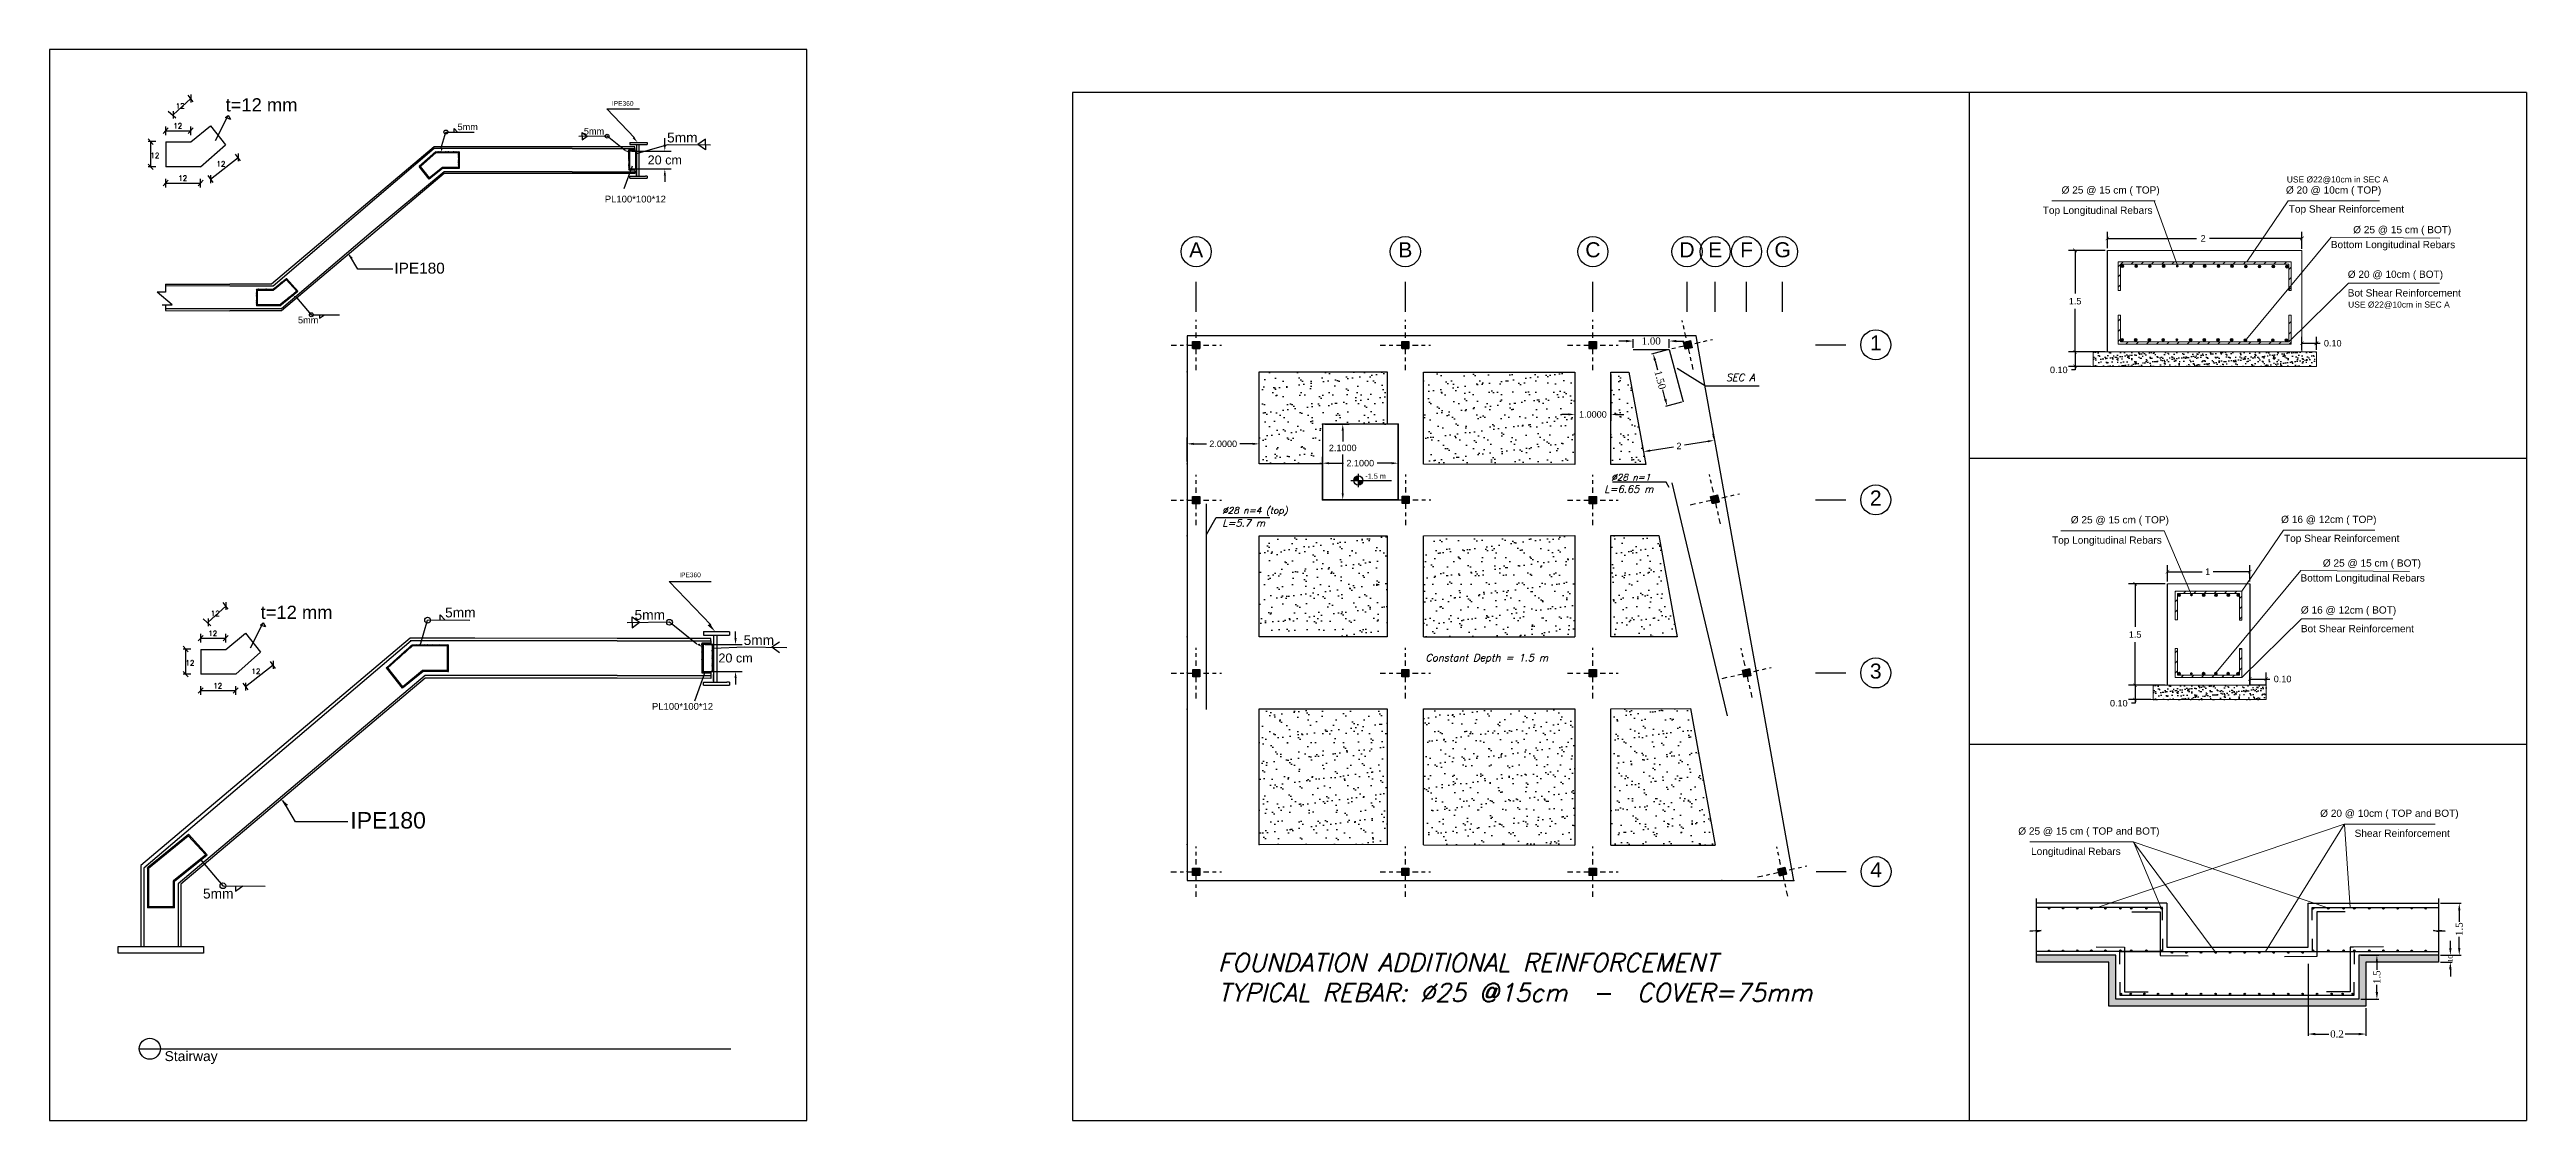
# Model space of a CAD drawing. Header units: metres. Extents: x 158 to 495, y 93 to 262.
# Drawn here: x 361.1 to 429.8, y 145.5 to 175.2 of the extents above; entities that cross this region are included whole.
import ezdxf
from ezdxf.enums import TextEntityAlignment as Align

# ---------------------------------------------------------------- set-up
doc = ezdxf.new("R2010")
doc.units = ezdxf.units.M
doc.header["$MEASUREMENT"] = 0
doc.linetypes.add('ACAD_ISO02W100', pattern=[15, 12, -3])
doc.linetypes.add('DASHDOT', pattern=[1, 0.5, -0.25, 0, -0.25])
doc.layers.add('A2', color=1, linetype='Continuous')
doc.styles.add('ARIA', font='arial.ttf')
doc.styles.add('arial', font='arial.ttf')
doc.styles.add('ROMANC', font='romanc', dxfattribs={"height": 0.1})
doc.styles.add('SAZE_STYLE', font='romansp.shx', dxfattribs={"oblique": 15})
doc.styles.get("Standard").update_dxf_attribs({"font": 'arial.ttf'})
doc.styles.add('T', font='times.ttf')
doc.dimstyles.get("Standard").update_dxf_attribs({"dimtxt": 0.18, "dimasz": 0.18, "dimexe": 0.18, "dimexo": 0.0625, "dimgap": 0.09, "dimtad": 0, "dimtih": 1, "dimtoh": 1, "dimdec": 4, "dimzin": 0, "dimdsep": 46, "dimtxsty": 'Standard', "dimcen": 0.09, "dimadec": 0, "dimazin": 0, "dimtfac": 1, "dimtdec": 4, "dimtofl": 0, "dimtmove": 0, "dimatfit": 3, "dimfxl": 1, "dimtolj": 1, "dimtzin": 0, "dimarcsym": 0})
doc.dimstyles.new('STANDARD$0', dxfattribs={"dimtxt": 0.2, "dimasz": 0.2, "dimexe": 0.05, "dimexo": 0.05, "dimgap": 0.05, "dimtad": 0, "dimzin": 0, "dimdsep": 46, "dimtxsty": 'T', "dimcen": 0.05, "dimdle": 0.05, "dimclrd": 256, "dimclre": 256, "dimclrt": 256, "dimadec": 0, "dimazin": 0, "dimtfac": 1, "dimtix": 1, "dimtofl": 0, "dimtmove": 1, "dimatfit": 0, "dimfxl": 0.05, "dimtolj": 1, "dimtzin": 0, "dimlwd": -1, "dimlwe": -1, "dimarcsym": 0})
pattern_1 = [(45, (113.962227, 83.890114), (-0.00883883476, 0.00883883476), []), (135, (113.962227, 83.890114), (-0.0265165043, 0.00883883476), [0.03125, -0.01875])]

msp = doc.modelspace()

# ---------------------------------------------------------------- texts
for s, height, p in [('t=12 mm', 0.364425, (365.99319, 173.48311)), ('5mm', 0.181715, (372.42508, 172.96331)), ('5mm', 0.181715, (375.92716, 172.84235)), ('5mm', 0.272572, (378.23457, 172.62145)), ('PL100*100*12', 0.188006, (376.50881, 170.95705)), ('IPE180', 0.304874, (370.67404, 168.98315)), ('5mm', 0.181715, (368.0014, 167.60651)), ('t=12 mm', 0.364425, (366.96435, 159.40976)), ('5mm', 0.272572, (372.07923, 159.45008)), ('5mm', 0.272572, (377.33235, 159.38384)), ('5mm', 0.272572, (380.35711, 158.68486)), ('PL100*100*12', 0.188006, (377.81619, 156.88688)), ('IPE180', 0.457312, (369.45267, 153.59504)), ('5mm', 0.272572, (365.3668, 151.65419))]:
    msp.add_text(s, height=height).set_placement(p)
for p in [(377.00502, 173.70274), (378.87184, 160.62877)]:
    msp.add_text('IPE360', height=0.130637).set_placement(p, align=Align.MIDDLE)
at = {"style": 'ROMANC'}
for p in [(364.54167, 173.00791), (364.61079, 173.56087), (363.90862, 172.1898), (364.67991, 171.55639), (365.73932, 171.9547), (365.58195, 159.48752), (365.51283, 158.93456), (364.87978, 158.11645), (366.71048, 157.88134), (365.65107, 157.48304)]:
    msp.add_text('12', height=0.145214, dxfattribs=at).set_placement(p)
at = {"linetype": 'ByBlock', "lineweight": 9, "style": 'arial'}
for s, height, p in [(' %%C 25 @ 15 cm ( TOP)', 0.2, (418.22201, 171.2791)), ('%%C 20 @ 10cm ( TOP)', 0.2, (424.44242, 171.27832)), ('USE %%C22@10cm in SEC A ', 0.16776, (424.58562, 171.58321)), ('Top Longitudinal Rebars', 0.2, (417.90063, 170.71688)), ('Top Shear Reinforcement', 0.2, (424.79863, 170.75234)), ('Bottom Longitudinal Rebars', 0.2, (426.08949, 169.76525)), (' %%C 25 @ 15 cm ( BOT)', 0.2, (426.30746, 170.17882)), ('%%C 20 @ 10cm ( BOT)', 0.2, (426.15669, 168.94147)), ('Bot Shear Reinforcement', 0.2, (426.40288, 168.45301)), ('USE %%C22@10cm in SEC A ', 0.16776, (426.28735, 168.11404)), (' %%C 25 @ 15 cm ( TOP)', 0.2, (418.47761, 162.13281)), ('%%C 16 @ 12cm ( TOP)', 0.2, (424.30965, 162.14442)), ('Top Longitudinal Rebars', 0.2, (418.15623, 161.5706)), ('Top Shear Reinforcement', 0.2, (424.66586, 161.61843)), (' %%C 25 @ 15 cm ( BOT)', 0.2, (425.46618, 160.93363)), ('Bottom Longitudinal Rebars', 0.2, (425.24821, 160.52006)), ('%%C 16 @ 12cm ( BOT)', 0.2, (424.85676, 159.63152)), ('Bot Shear Reinforcement', 0.2, (425.10295, 159.14306)), ('%%C 20 @ 10cm ( TOP and BOT)', 0.2, (425.98939, 153.99449)), (' %%C 25 @ 15 cm ( TOP and BOT)', 0.2, (417.61814, 153.50099)), ('Shear Reinforcement', 0.2, (426.34561, 153.46851)), ('Longitudinal Rebars', 0.2, (417.29676, 152.93877))]:
    msp.add_text(s, height=height, dxfattribs=at).set_placement(p, align=Align.MIDDLE)
for s, p in [('A', (392.90501, 169.43686)), ('A', (392.90501, 169.43686)), ('A', (392.90501, 169.43686)), ('B', (398.70501, 169.43686)), ('B', (398.70501, 169.43686)), ('B', (398.70501, 169.43686)), ('C', (403.90501, 169.43686)), ('C', (403.90501, 169.43686)), ('C', (403.90501, 169.43686)), ('D', (406.51501, 169.43686)), ('D', (406.51501, 169.43686)), ('D', (406.51501, 169.43686)), ('E', (407.29501, 169.43686)), ('E', (407.29501, 169.43686)), ('E', (407.29501, 169.43686)), ('F', (408.16501, 169.43686)), ('F', (408.16501, 169.43686)), ('F', (408.16501, 169.43686)), ('G', (409.16501, 169.43686)), ('G', (409.16501, 169.43686)), ('G', (409.16501, 169.43686)), ('1', (411.74834, 166.85353)), ('1', (411.74834, 166.85353)), ('1', (411.74834, 166.85353)), ('2', (411.74834, 162.55353)), ('2', (411.74834, 162.55353)), ('2', (411.74834, 162.55353)), ('3', (411.74834, 157.75353)), ('3', (411.74834, 157.75353)), ('3', (411.74834, 157.75353)), ('4', (411.75826, 152.24353)), ('4', (411.75826, 152.24353)), ('4', (411.75826, 152.24353))]:
    msp.add_text(s, height=0.41667).set_placement(p, align=Align.CENTER)
at = {"linetype": 'ByBlock', "lineweight": 25, "style": 'ARIA'}
msp.add_text('-1.5 m', height=0.144, dxfattribs=at).set_placement((397.59553, 163.29538))
msp.add_text('Stairway', height=0.27432).set_placement((364.30353, 147.41984), align=Align.TOP_LEFT)
at = {"style": 'SAZE_STYLE'}
for s, insert, char_height, attachment_point in [('SEC A', (407.59194, 166.20439), 0.2, 1), ('L=6.65 m', (404.22143, 163.10804), 0.2, 1), ('\\A1;%%C28 n=1', (404.41457, 163.24665), 0.18, 7), ('\\A1;%%C28 n=4 (top)', (393.6264, 162.2678), 0.18, 7), ('L=5.7 m', (393.6264, 162.1678), 0.2, 1), ('Constant Depth = 1.5 m', (399.26296, 158.43177), 0.2, 1), ('\\A1;FOUNDATION ADDITIONAL REINFORCEMENT\\PTYPICAL REBAR: %%C25 @15cm  -  COVER=75mm', (393.50673, 148.79512), 0.5, 7)]:
    msp.add_mtext(s, dxfattribs=dict(at, insert=insert, char_height=char_height, attachment_point=attachment_point))

# ---------------------------------------------------------------- blocks, each defined once
blk = doc.blocks.new('*D121')
at = {"color": 0, "lineweight": -2, "transparency": 16777216}
for p, q in [((379.295, 158.696), (380.314, 158.696)), ((380.134, 158.876), (380.133, 159.056)), ((379.295, 157.95), (380.314, 157.95)), ((380.134, 157.77), (380.134, 157.59))]:
    blk.add_line(p, q, dxfattribs=at)
at = {"color": 0, "transparency": 16777216}
for points in [[(380.164, 158.876), (380.104, 158.876), (380.134, 158.696)], [(380.164, 157.77), (380.104, 157.77), (380.134, 157.95)]]:
    blk.add_solid(points, dxfattribs=at)
at = {"layer": 'Defpoints', "color": 0, "transparency": 16777216}
for p in [(379.232, 158.696), (379.232, 157.95), (380.134, 157.95)]:
    blk.add_point(p, dxfattribs=at)
at = {"color": 0, "transparency": 16777216, "insert": (380.134, 158.323), "char_height": 0.18, "attachment_point": 5}
blk.add_mtext('\\A1;{\\H1.38889x;20 cm}', dxfattribs=at)
blk = doc.blocks.new('*D124')
at = {"color": 0, "lineweight": -2, "transparency": 16777216}
for p, q in [((377.256, 172.384), (378.352, 172.384)), ((378.172, 172.564), (378.172, 172.744)), ((377.256, 171.886), (378.352, 171.886)), ((378.172, 171.706), (378.172, 171.526))]:
    blk.add_line(p, q, dxfattribs=at)
at = {"color": 0, "transparency": 16777216}
for points in [[(378.202, 172.564), (378.142, 172.564), (378.172, 172.384)], [(378.202, 171.706), (378.142, 171.706), (378.172, 171.886)]]:
    blk.add_solid(points, dxfattribs=at)
at = {"layer": 'Defpoints', "color": 0, "transparency": 16777216}
for p in [(377.194, 172.384), (377.194, 171.886), (378.172, 171.886)]:
    blk.add_point(p, dxfattribs=at)
at = {"color": 0, "transparency": 16777216, "insert": (378.172, 172.135), "char_height": 0.18, "attachment_point": 5}
blk.add_mtext('\\A1;{\\H1.38889x;20 cm}', dxfattribs=at)
blk = doc.blocks.new('*D253')
at = {"color": 0, "lineweight": -2, "transparency": 16777216}
for p, q in [((392.655, 163.772), (392.655, 164.443)), ((392.835, 164.263), (393.19, 164.263)), ((394.475, 164.263), (394.12, 164.263)), ((394.655, 163.77), (394.655, 164.443))]:
    blk.add_line(p, q, dxfattribs=at)
at = {"color": 0, "transparency": 16777216}
for points in [[(392.835, 164.293), (392.835, 164.233), (392.655, 164.263)], [(394.475, 164.293), (394.475, 164.233), (394.655, 164.263)]]:
    blk.add_solid(points, dxfattribs=at)
at = {"layer": 'Defpoints', "color": 0, "transparency": 16777216}
for p in [(392.655, 164.263), (392.655, 163.71), (394.655, 163.707)]:
    blk.add_point(p, dxfattribs=at)
at = {"color": 0, "transparency": 16777216, "insert": (393.655, 164.263), "char_height": 0.18, "attachment_point": 5}
blk.add_mtext('\\A1;2.0000', dxfattribs=at)
blk = doc.blocks.new('*D254')
at = {"color": 0, "lineweight": -2, "transparency": 16777216}
for p, q in [((396.405, 163.591), (396.405, 163.907)), ((396.585, 163.727), (396.99, 163.727)), ((398.325, 163.727), (397.92, 163.727)), ((398.505, 163.764), (398.505, 163.907))]:
    blk.add_line(p, q, dxfattribs=at)
at = {"color": 0, "transparency": 16777216}
for points in [[(396.585, 163.757), (396.585, 163.697), (396.405, 163.727)], [(398.325, 163.757), (398.325, 163.697), (398.505, 163.727)]]:
    blk.add_solid(points, dxfattribs=at)
at = {"layer": 'Defpoints', "color": 0, "transparency": 16777216}
for p in [(396.405, 163.727), (396.405, 163.528), (398.505, 163.702)]:
    blk.add_point(p, dxfattribs=at)
at = {"color": 0, "transparency": 16777216, "insert": (397.455, 163.727), "char_height": 0.18, "attachment_point": 5}
blk.add_mtext('\\A1;2.1000', dxfattribs=at)
blk = doc.blocks.new('*D255')
at = {"color": 0, "lineweight": -2, "transparency": 16777216}
for p, q in [((396.468, 164.81), (397.149, 164.81)), ((396.969, 164.63), (396.969, 164.331)), ((396.969, 162.89), (396.969, 163.967)), ((396.468, 162.71), (397.149, 162.71))]:
    blk.add_line(p, q, dxfattribs=at)
at = {"color": 0, "transparency": 16777216}
for points in [[(396.939, 164.63), (396.999, 164.63), (396.969, 164.81)], [(396.939, 162.89), (396.999, 162.89), (396.969, 162.71)]]:
    blk.add_solid(points, dxfattribs=at)
at = {"layer": 'Defpoints', "color": 0, "transparency": 16777216}
for p in [(396.405, 164.81), (396.969, 164.81), (396.405, 162.71)]:
    blk.add_point(p, dxfattribs=at)
at = {"color": 0, "transparency": 16777216, "insert": (396.969, 164.149), "char_height": 0.18, "attachment_point": 5}
blk.add_mtext('\\A1;2.1000', dxfattribs=at)
blk = doc.blocks.new('*D256')
at = {"color": 0, "lineweight": -2, "transparency": 16777216}
for p, q in [((403.405, 166.191), (403.405, 164.899)), ((404.405, 166.191), (404.405, 164.899)), ((403.225, 165.079), (403.045, 165.079)), ((404.585, 165.079), (404.765, 165.079))]:
    blk.add_line(p, q, dxfattribs=at)
at = {"color": 0, "transparency": 16777216}
for points in [[(403.225, 165.109), (403.225, 165.049), (403.405, 165.079)], [(404.585, 165.109), (404.585, 165.049), (404.405, 165.079)]]:
    blk.add_solid(points, dxfattribs=at)
at = {"layer": 'Defpoints', "color": 0, "transparency": 16777216}
for p in [(403.405, 166.253), (404.405, 166.253), (404.405, 165.079)]:
    blk.add_point(p, dxfattribs=at)
at = {"color": 0, "transparency": 16777216, "insert": (403.905, 165.079), "char_height": 0.18, "attachment_point": 5}
blk.add_mtext('\\A1;1.0000', dxfattribs=at)
blk = doc.blocks.new('*D257')
at = {"color": 0, "lineweight": -2, "transparency": 16777216}
for p, q in [((405.303, 164.109), (405.284, 164.225)), ((405.491, 164.076), (406.141, 164.181)), ((407.092, 164.333), (406.441, 164.229)), ((407.259, 164.423), (407.241, 164.539))]:
    blk.add_line(p, q, dxfattribs=at)
at = {"color": 0, "transparency": 16777216}
for points in [[(407.087, 164.363), (407.096, 164.304), (407.269, 164.362)], [(405.486, 164.106), (405.495, 164.046), (405.313, 164.047)]]:
    blk.add_solid(points, dxfattribs=at)
at = {"layer": 'Defpoints', "color": 0, "transparency": 16777216}
for p in [(407.269, 164.362), (407.269, 164.362), (405.313, 164.047)]:
    blk.add_point(p, dxfattribs=at)
at = {"color": 0, "transparency": 16777216, "insert": (406.291, 164.205), "char_height": 0.18, "attachment_point": 5}
blk.add_mtext('\\A1;2', dxfattribs=at)
blk = doc.blocks.new('AX')
at = {"linetype": 'Continuous'}
h = blk.add_hatch(dxfattribs=at)
h.set_pattern_fill('DOTS', color=256, scale=0.35, style=0)
h.paths.add_polyline_path([(-0.1, 0.1), (-0.1, 0), (0, 0), (0, 0.1)])
h.paths.add_polyline_path([(0, 0.1), (0, 0), (0.1, 0), (0.1, 0.1)])
h.paths.add_polyline_path([(0, 0), (0, -0.1), (0.1, -0.1), (0.1, 0)])
h.paths.add_polyline_path([(-0.1, 0), (-0.1, -0.1), (0, -0.1), (0, 0)])
h = blk.add_hatch(color=256)
h.paths.add_polyline_path([(0.1, 0), (0, 0), (0, -0.1), (0.1, -0.1)])
h.paths.add_polyline_path([(0.1, 0.1), (0, 0.1), (0, 0), (0.1, 0)])
h.paths.add_polyline_path([(0, 0.1), (-0.1, 0.1), (-0.1, 0), (0, 0)])
h.paths.add_polyline_path([(0, 0), (-0.1, 0), (-0.1, -0.1), (0, -0.1)])
at = {"color": 0, "linetype": 'DASHDOT', "ltscale": 0.3}
for p, q in [((0, -0.7), (0, 0.7)), ((-0.7, 0), (0.7, 0))]:
    blk.add_line(p, q, dxfattribs=at)
at = {"color": 0, "linetype": 'Continuous'}
blk.add_lwpolyline([(-0.1, 0.1), (0.1, 0.1), (0.1, -0.1), (-0.1, -0.1), (-0.1, 0.1)], dxfattribs=at)
blk = doc.blocks.new('AAAA')
at = {"linetype": 'Continuous'}
h = blk.add_hatch(color=256, dxfattribs=at)
h.paths.add_polyline_path([(0.577, 0.465), (0.577, 0.531), (0.51, 0.531), (0.51, 0.465)])
h.paths.add_polyline_path([(0.643, 0.465), (0.643, 0.531), (0.577, 0.531), (0.577, 0.465)])
h.paths.add_polyline_path([(0.577, 0.465), (0.577, 0.398), (0.643, 0.398), (0.643, 0.465)])
h.paths.add_polyline_path([(0.577, 0.465), (0.51, 0.465), (0.51, 0.398), (0.577, 0.398)])
at = {"linetype": 'ACAD_ISO02W100', "xscale": 0.6666, "yscale": 0.6666, "zscale": 0.6666}
blk.add_blockref('AX', (0.577, 0.465), dxfattribs=at)
blk = doc.blocks.new('A$C399604CD')
at = {"layer": 'A2', "linetype": 'ByBlock'}
h = blk.add_hatch(color=256, dxfattribs=at)
h.paths.add_polyline_path([(0.275, 0.152), (0.169, 0.152), (0.169, 0.046, 0.414214)])
h.paths.add_polyline_path([(0.169, 0.257, 0.414214), (0.064, 0.152), (0.169, 0.152)])
for p, q in [((0, 0.152), (0.937, 0.152)), ((0.169, 0.304), (0.169, 0))]:
    blk.add_line(p, q, dxfattribs=at)
blk.add_circle((0.169, 0.152), 0.106, dxfattribs=at)
blk = doc.blocks.new('_ArchTick')
at = {"color": 0, "linetype": 'ByBlock', "const_width": 0.15}
blk.add_lwpolyline([(-0.5, -0.5), (0.5, 0.5)], dxfattribs=at)
blk = doc.blocks.new('*D262')
at = {"color": 0, "lineweight": -2, "ltscale": 0.1, "transparency": 16777216}
for p, q in [((418.172, 169.688), (418.172, 170.141)), ((418.172, 169.961), (420.645, 169.961)), ((423.566, 169.961), (421.004, 169.961)), ((423.566, 169.675), (423.566, 170.141))]:
    blk.add_line(p, q, dxfattribs=at)
at = {"layer": 'Defpoints', "color": 0, "ltscale": 0.1, "transparency": 16777216}
for p in [(423.566, 169.961), (418.172, 169.626), (423.566, 169.613)]:
    blk.add_point(p, dxfattribs=at)
at = {"color": 0, "lineweight": -2, "ltscale": 0.1, "transparency": 16777216, "xscale": 0.1, "yscale": 0.1, "zscale": 0.1, "rotation": 180}
blk.add_blockref('_ArchTick', (418.172, 169.961), dxfattribs=at)
at = {"color": 0, "lineweight": -2, "ltscale": 0.1, "transparency": 16777216, "xscale": 0.1, "yscale": 0.1, "zscale": 0.1}
blk.add_blockref('_ArchTick', (423.566, 169.961), dxfattribs=at)
at = {"color": 0, "lineweight": 5, "ltscale": 0.1, "transparency": 16777216, "insert": (420.825, 169.961), "char_height": 0.18, "attachment_point": 5, "style": 'arial'}
blk.add_mtext('\\A1;2', dxfattribs=at)
blk = doc.blocks.new('*D259')
at = {"color": 0, "lineweight": -2, "ltscale": 0.1, "transparency": 16777216}
for p, q in [((418.109, 169.626), (417.096, 169.626)), ((417.276, 169.626), (417.276, 168.43)), ((417.276, 166.813), (417.276, 168.006)), ((418.109, 166.813), (417.096, 166.813))]:
    blk.add_line(p, q, dxfattribs=at)
at = {"layer": 'Defpoints', "color": 0, "ltscale": 0.1, "transparency": 16777216}
for p in [(418.172, 169.626), (417.276, 166.813), (418.172, 166.813)]:
    blk.add_point(p, dxfattribs=at)
at = {"color": 0, "lineweight": -2, "ltscale": 0.1, "transparency": 16777216, "xscale": 0.1, "yscale": 0.1, "zscale": 0.1}
for p, rotation in [((417.276, 169.626), 90), ((417.276, 166.813), 270)]:
    blk.add_blockref('_ArchTick', p, dxfattribs=dict(at, rotation=rotation))
at = {"color": 0, "lineweight": 5, "ltscale": 0.1, "transparency": 16777216, "insert": (417.276, 168.218), "char_height": 0.18, "attachment_point": 5, "style": 'arial'}
blk.add_mtext('\\A1;1.5', dxfattribs=at)
blk = doc.blocks.new('*D260')
at = {"color": 0, "lineweight": -2, "ltscale": 0.1, "transparency": 16777216}
for p, q in [((417.709, 166.813), (417.096, 166.813)), ((417.709, 166.413), (417.096, 166.413)), ((417.276, 166.313), (417.176, 166.313)), ((417.276, 166.813), (417.276, 166.413)), ((417.276, 166.413), (417.276, 166.313))]:
    blk.add_line(p, q, dxfattribs=at)
at = {"layer": 'Defpoints', "color": 0, "ltscale": 0.1, "transparency": 16777216}
for p in [(417.276, 166.413), (417.772, 166.813), (417.772, 166.413)]:
    blk.add_point(p, dxfattribs=at)
at = {"color": 0, "lineweight": -2, "ltscale": 0.1, "transparency": 16777216, "xscale": 0.1, "yscale": 0.1, "zscale": 0.1}
for p, rotation in [((417.276, 166.813), 90), ((417.276, 166.413), 270)]:
    blk.add_blockref('_ArchTick', p, dxfattribs=dict(at, rotation=rotation))
at = {"color": 0, "lineweight": 5, "ltscale": 0.1, "transparency": 16777216, "insert": (416.823, 166.313), "char_height": 0.18, "attachment_point": 5, "style": 'arial'}
blk.add_mtext('\\A1;0.10', dxfattribs=at)
blk = doc.blocks.new('*D261')
at = {"color": 0, "lineweight": -2, "ltscale": 0.1, "transparency": 16777216}
for p, q in [((423.566, 166.875), (423.566, 167.232)), ((423.566, 167.052), (423.966, 167.052)), ((423.966, 166.875), (423.966, 167.232)), ((423.966, 167.052), (424.066, 167.052))]:
    blk.add_line(p, q, dxfattribs=at)
at = {"layer": 'Defpoints', "color": 0, "ltscale": 0.1, "transparency": 16777216}
for p in [(423.566, 167.052), (423.566, 166.813), (423.966, 166.813)]:
    blk.add_point(p, dxfattribs=at)
at = {"color": 0, "lineweight": -2, "ltscale": 0.1, "transparency": 16777216, "xscale": 0.1, "yscale": 0.1, "zscale": 0.1, "rotation": 180}
blk.add_blockref('_ArchTick', (423.566, 167.052), dxfattribs=at)
at = {"color": 0, "lineweight": -2, "ltscale": 0.1, "transparency": 16777216, "xscale": 0.1, "yscale": 0.1, "zscale": 0.1}
blk.add_blockref('_ArchTick', (423.966, 167.052), dxfattribs=at)
at = {"color": 0, "lineweight": 5, "ltscale": 0.1, "transparency": 16777216, "insert": (424.419, 167.052), "char_height": 0.18, "attachment_point": 5, "style": 'arial'}
blk.add_mtext('\\A1;0.10', dxfattribs=at)
blk = doc.blocks.new('*D263')
at = {"color": 0, "lineweight": -2, "ltscale": 0.1, "transparency": 16777216}
for p, q in [((419.836, 160.444), (419.836, 160.897)), ((419.836, 160.717), (420.798, 160.717)), ((422.121, 160.717), (421.104, 160.717)), ((422.121, 160.444), (422.121, 160.897))]:
    blk.add_line(p, q, dxfattribs=at)
at = {"layer": 'Defpoints', "color": 0, "ltscale": 0.1, "transparency": 16777216}
for p in [(422.121, 160.717), (419.836, 160.382), (422.121, 160.382)]:
    blk.add_point(p, dxfattribs=at)
at = {"color": 0, "lineweight": -2, "ltscale": 0.1, "transparency": 16777216, "xscale": 0.1, "yscale": 0.1, "zscale": 0.1, "rotation": 180}
blk.add_blockref('_ArchTick', (419.836, 160.717), dxfattribs=at)
at = {"color": 0, "lineweight": -2, "ltscale": 0.1, "transparency": 16777216, "xscale": 0.1, "yscale": 0.1, "zscale": 0.1}
blk.add_blockref('_ArchTick', (422.121, 160.717), dxfattribs=at)
at = {"color": 0, "lineweight": 5, "ltscale": 0.1, "transparency": 16777216, "insert": (420.951, 160.717), "char_height": 0.18, "attachment_point": 5, "style": 'arial'}
blk.add_mtext('\\A1;1', dxfattribs=at)
blk = doc.blocks.new('*D264')
at = {"color": 0, "lineweight": -2, "ltscale": 0.1, "transparency": 16777216}
for p, q in [((419.774, 160.382), (418.76, 160.382)), ((418.94, 160.382), (418.94, 159.185)), ((418.94, 157.569), (418.94, 158.762)), ((419.774, 157.569), (418.76, 157.569))]:
    blk.add_line(p, q, dxfattribs=at)
at = {"layer": 'Defpoints', "color": 0, "ltscale": 0.1, "transparency": 16777216}
for p in [(419.836, 160.382), (418.94, 157.569), (419.836, 157.569)]:
    blk.add_point(p, dxfattribs=at)
at = {"color": 0, "lineweight": -2, "ltscale": 0.1, "transparency": 16777216, "xscale": 0.1, "yscale": 0.1, "zscale": 0.1}
for p, rotation in [((418.94, 160.382), 90), ((418.94, 157.569), 270)]:
    blk.add_blockref('_ArchTick', p, dxfattribs=dict(at, rotation=rotation))
at = {"color": 0, "lineweight": 5, "ltscale": 0.1, "transparency": 16777216, "insert": (418.94, 158.974), "char_height": 0.18, "attachment_point": 5, "style": 'arial'}
blk.add_mtext('\\A1;1.5', dxfattribs=at)
blk = doc.blocks.new('*D265')
at = {"color": 0, "lineweight": -2, "ltscale": 0.1, "transparency": 16777216}
for p, q in [((419.374, 157.569), (418.76, 157.569)), ((418.94, 157.569), (418.94, 157.169)), ((419.374, 157.169), (418.76, 157.169)), ((418.94, 157.069), (418.84, 157.069)), ((418.94, 157.169), (418.94, 157.069))]:
    blk.add_line(p, q, dxfattribs=at)
at = {"layer": 'Defpoints', "color": 0, "ltscale": 0.1, "transparency": 16777216}
for p in [(419.436, 157.569), (418.94, 157.169), (419.436, 157.169)]:
    blk.add_point(p, dxfattribs=at)
at = {"color": 0, "lineweight": -2, "ltscale": 0.1, "transparency": 16777216, "xscale": 0.1, "yscale": 0.1, "zscale": 0.1}
for p, rotation in [((418.94, 157.569), 90), ((418.94, 157.169), 270)]:
    blk.add_blockref('_ArchTick', p, dxfattribs=dict(at, rotation=rotation))
at = {"color": 0, "lineweight": 5, "ltscale": 0.1, "transparency": 16777216, "insert": (418.487, 157.069), "char_height": 0.18, "attachment_point": 5, "style": 'arial'}
blk.add_mtext('\\A1;0.10', dxfattribs=at)
blk = doc.blocks.new('*D266')
at = {"color": 0, "lineweight": -2, "ltscale": 0.1, "transparency": 16777216}
for p, q in [((422.122, 157.564), (422.122, 157.921)), ((422.122, 157.741), (422.574, 157.741)), ((422.574, 157.564), (422.574, 157.921)), ((422.574, 157.741), (422.674, 157.741))]:
    blk.add_line(p, q, dxfattribs=at)
at = {"layer": 'Defpoints', "color": 0, "ltscale": 0.1, "transparency": 16777216}
for p in [(422.122, 157.741), (422.122, 157.502), (422.574, 157.502)]:
    blk.add_point(p, dxfattribs=at)
at = {"color": 0, "lineweight": -2, "ltscale": 0.1, "transparency": 16777216, "xscale": 0.1, "yscale": 0.1, "zscale": 0.1, "rotation": 180}
blk.add_blockref('_ArchTick', (422.122, 157.741), dxfattribs=at)
at = {"color": 0, "lineweight": -2, "ltscale": 0.1, "transparency": 16777216, "xscale": 0.1, "yscale": 0.1, "zscale": 0.1}
blk.add_blockref('_ArchTick', (422.574, 157.741), dxfattribs=at)
at = {"color": 0, "lineweight": 5, "ltscale": 0.1, "transparency": 16777216, "insert": (423.028, 157.741), "char_height": 0.18, "attachment_point": 5, "style": 'arial'}
blk.add_mtext('\\A1;0.10', dxfattribs=at)
blk = doc.blocks.new('*D267')
at = {"transparency": 16777216}
for p, q in [((404.822, 167.114), (404.622, 167.114)), ((405.022, 166.93), (405.022, 167.164)), ((406.022, 166.93), (406.022, 167.164)), ((406.222, 167.114), (406.422, 167.114))]:
    blk.add_line(p, q, dxfattribs=at)
for points in [[(404.822, 167.147), (404.822, 167.08), (405.022, 167.114)], [(406.222, 167.147), (406.222, 167.08), (406.022, 167.114)]]:
    blk.add_solid(points, dxfattribs=at)
at = {"layer": 'Defpoints', "color": 0, "transparency": 16777216}
for p in [(406.022, 167.114), (405.022, 166.88), (406.022, 166.88)]:
    blk.add_point(p, dxfattribs=at)
at = {"transparency": 16777216, "insert": (405.522, 167.114), "char_height": 0.2, "attachment_point": 5, "style": 'T'}
blk.add_mtext('\\A1;1.00', dxfattribs=at)
blk = doc.blocks.new('*D268')
at = {"transparency": 16777216}
for p, q in [((405.973, 166.867), (405.53, 166.75)), ((405.63, 166.569), (405.697, 166.314)), ((405.912, 165.506), (405.844, 165.761)), ((406.358, 165.418), (405.915, 165.3))]:
    blk.add_line(p, q, dxfattribs=at)
for points in [[(405.662, 166.578), (405.597, 166.561), (405.578, 166.763)], [(405.944, 165.515), (405.88, 165.497), (405.963, 165.313)]]:
    blk.add_solid(points, dxfattribs=at)
at = {"layer": 'Defpoints', "color": 0, "transparency": 16777216}
for p in [(406.022, 166.88), (405.963, 165.313), (406.407, 165.43)]:
    blk.add_point(p, dxfattribs=at)
at = {"transparency": 16777216, "insert": (405.771, 166.038), "char_height": 0.2, "attachment_point": 5, "rotation": 284.86726, "style": 'T'}
blk.add_mtext('\\A1;1.50', dxfattribs=at)
blk = doc.blocks.new('*D270')
at = {"transparency": 16777216}
for p, q in [((427.68, 150.284), (427.68, 150.484)), ((427.405, 150.084), (427.73, 150.084)), ((427.405, 149.891), (427.73, 149.891)), ((427.68, 149.691), (427.68, 149.491))]:
    blk.add_line(p, q, dxfattribs=at)
for points in [[(427.646, 150.284), (427.713, 150.284), (427.68, 150.084)], [(427.646, 149.691), (427.713, 149.691), (427.68, 149.891)]]:
    blk.add_solid(points, dxfattribs=at)
at = {"layer": 'Defpoints', "color": 0, "transparency": 16777216}
for p in [(427.355, 150.084), (427.355, 149.891), (427.68, 149.891)]:
    blk.add_point(p, dxfattribs=at)
at = {"transparency": 16777216, "insert": (427.68, 149.988), "char_height": 0.2, "attachment_point": 5, "rotation": 90, "style": 'T'}
blk.add_mtext('\\A1;{\\H0.65x;10}', dxfattribs=at)
blk = doc.blocks.new('*D271')
at = {"transparency": 16777216}
for p, q in [((427.405, 151.523), (427.977, 151.523)), ((427.927, 151.323), (427.927, 151.011)), ((427.927, 150.284), (427.927, 150.596)), ((427.405, 150.084), (427.977, 150.084))]:
    blk.add_line(p, q, dxfattribs=at)
for points in [[(427.894, 151.323), (427.96, 151.323), (427.927, 151.523)], [(427.893, 150.284), (427.96, 150.284), (427.927, 150.084)]]:
    blk.add_solid(points, dxfattribs=at)
at = {"layer": 'Defpoints', "color": 0, "transparency": 16777216}
for p in [(427.355, 151.523), (427.355, 150.084), (427.927, 150.084)]:
    blk.add_point(p, dxfattribs=at)
at = {"transparency": 16777216, "insert": (427.927, 150.804), "char_height": 0.2, "attachment_point": 5, "rotation": 89.976, "style": 'T'}
blk.add_mtext('\\A1;1.5', dxfattribs=at)
blk = doc.blocks.new('*D272')
at = {"transparency": 16777216}
for p, q in [((425.196, 150.084), (425.693, 150.084)), ((425.643, 149.884), (425.643, 149.679)), ((425.643, 149.059), (425.643, 149.264)), ((425.196, 148.859), (425.693, 148.859))]:
    blk.add_line(p, q, dxfattribs=at)
for points in [[(425.609, 149.884), (425.676, 149.884), (425.643, 150.084)], [(425.609, 149.059), (425.676, 149.059), (425.643, 148.859)]]:
    blk.add_solid(points, dxfattribs=at)
at = {"layer": 'Defpoints', "color": 0, "transparency": 16777216}
for p in [(425.146, 150.084), (425.146, 148.859), (425.643, 148.859)]:
    blk.add_point(p, dxfattribs=at)
at = {"transparency": 16777216, "insert": (425.643, 149.472), "char_height": 0.2, "attachment_point": 5, "rotation": 90, "style": 'T'}
blk.add_mtext('\\A1;1.5', dxfattribs=at)
blk = doc.blocks.new('*D273')
at = {"transparency": 16777216}
for p, q in [((423.733, 149.841), (423.733, 147.845)), ((425.34, 148.615), (425.34, 147.845)), ((423.933, 147.895), (424.313, 147.895)), ((425.14, 147.895), (424.76, 147.895))]:
    blk.add_line(p, q, dxfattribs=at)
for points in [[(423.933, 147.929), (423.933, 147.862), (423.733, 147.895)], [(425.14, 147.929), (425.14, 147.862), (425.34, 147.895)]]:
    blk.add_solid(points, dxfattribs=at)
at = {"layer": 'Defpoints', "color": 0, "transparency": 16777216}
for p in [(423.733, 149.891), (425.34, 148.665), (425.34, 147.895)]:
    blk.add_point(p, dxfattribs=at)
at = {"transparency": 16777216, "insert": (424.536, 147.895), "char_height": 0.2, "attachment_point": 5, "style": 'T'}
blk.add_mtext('\\A1;0.2', dxfattribs=at)

# ---------------------------------------------------------------- dimensions: what is measured, and where the dimension line sits
for base, p1, p2, angle, picture, middle in [((378.17221, 171.88638), (377.19381, 172.38363), (377.1939, 171.88619), 270.0110575, '*D124', (378.17216, 172.1351)), ((380.13371, 157.94977), (379.23232, 158.69576), (379.23247, 157.9496), 270.0110191, '*D121', (380.13363, 158.32285))]:
    dim = msp.add_linear_dim(base=base, p1=p1, p2=p2, angle=angle, text='{\\H1.38889x;20 cm}', dimstyle='Standard')
    dim.commit()
    dim.dimension.update_dxf_attribs({"geometry": picture, "text_midpoint": middle, "dimtype": 161})
at = {"lineweight": 5, "ltscale": 0.1}
for base, p1, p2, picture, middle in [((417.27606, 166.813), (418.17184, 169.62592), (418.17184, 166.813), '*D259', (417.27606, 168.21766)), ((418.94027, 157.56893), (419.83605, 160.38185), (419.83605, 157.56893), '*D264', (418.94027, 158.97359))]:
    dim = msp.add_linear_dim(base=base, p1=p1, p2=p2, angle=90, text='1.5', dimstyle='STANDARD$0', override={"dimscale": 1, "dimtxt": 0.18, "dimasz": 0.1, "dimexe": 0.18, "dimexo": 0.0625, "dimgap": 0.12, "dimtih": 1, "dimtoh": 1, "dimlfac": 0.25, "dimtxsty": 'arial', "dimblk1": 'ArchTick', "dimblk2": 'ArchTick', "dimsah": 1, "dimcen": 0.09, "dimdle": 0, "dimse1": 0, "dimse2": 0, "dimclrd": 0, "dimclre": 0, "dimclrt": 0, "dimtix": 0, "dimtmove": 0, "dimatfit": 3, "dimlwd": 65534, "dimlwe": 65534}, dxfattribs=at)
    dim.commit()
    dim.dimension.update_dxf_attribs({"geometry": picture, "text_midpoint": middle, "dimtype": 160})
for base, p1, p2, text, override, picture, middle in [((423.56589, 169.96073), (418.17184, 169.62592), (423.56589, 169.613), '2', {"dimtxt": 0.18, "dimasz": 0.1, "dimexe": 0.18, "dimexo": 0.0625, "dimgap": 0.12, "dimtih": 1, "dimtoh": 1, "dimlfac": 0.25, "dimtxsty": 'arial', "dimblk1": 'ArchTick', "dimblk2": 'ArchTick', "dimsah": 1, "dimcen": 0.09, "dimdle": 0, "dimclrd": 0, "dimclre": 0, "dimclrt": 0, "dimtix": 0, "dimtmove": 0, "dimatfit": 3, "dimlwd": 65534, "dimlwe": 65534}, '*D262', (420.82487, 169.96073)), ((422.12063, 160.71667), (419.83605, 160.38185), (422.12063, 160.38185), '1', {"dimtxt": 0.18, "dimasz": 0.1, "dimexe": 0.18, "dimexo": 0.0625, "dimgap": 0.12, "dimtih": 1, "dimtoh": 1, "dimlfac": 0.25, "dimtxsty": 'arial', "dimblk1": 'ArchTick', "dimblk2": 'ArchTick', "dimsah": 1, "dimcen": 0.09, "dimdle": 0, "dimclrd": 0, "dimclre": 0, "dimclrt": 0, "dimtix": 0, "dimtmove": 0, "dimatfit": 3, "dimlwd": 65534, "dimlwe": 65534}, '*D263', (420.95079, 160.71667)), ((422.12235, 157.74094), (422.57431, 157.50168), (422.12235, 157.50168), '0.10', {"dimscale": 1, "dimtxt": 0.18, "dimasz": 0.1, "dimexe": 0.18, "dimexo": 0.0625, "dimgap": 0.12, "dimtih": 1, "dimtoh": 1, "dimlfac": 0.25, "dimtxsty": 'arial', "dimblk1": 'ArchTick', "dimblk2": 'ArchTick', "dimsah": 1, "dimcen": 0.09, "dimdle": 0, "dimse1": 0, "dimse2": 0, "dimclrd": 0, "dimclre": 0, "dimclrt": 0, "dimtix": 0, "dimtmove": 0, "dimatfit": 3, "dimlwd": 65534, "dimlwe": 65534}, '*D266', (423.02778, 157.74094))]:
    dim = msp.add_linear_dim(base=base, p1=p1, p2=p2, text=text, dimstyle='STANDARD$0', override=override, dxfattribs=at)
    dim.commit()
    dim.dimension.update_dxf_attribs({"geometry": picture, "text_midpoint": middle, "dimtype": 160})
for base, p1, p2, dimstyle, picture, middle in [((406.02167, 167.11368), (405.02167, 166.8802), (406.02167, 166.8802), 'STANDARD$0', '*D267', (405.52167, 167.11368)), ((392.65501, 164.26328), (394.65501, 163.70705), (392.65501, 163.70978), 'Standard', '*D253', (393.65501, 164.26328)), ((396.40501, 163.72662), (398.50501, 163.7018), (396.40501, 163.52822), 'Standard', '*D254', (397.45501, 163.72662))]:
    dim = msp.add_linear_dim(base=base, p1=p1, p2=p2, dimstyle=dimstyle)
    dim.commit()
    dim.dimension.update_dxf_attribs({"geometry": picture, "text_midpoint": middle})
dim = msp.add_linear_dim(base=(423.56589, 167.05225), p1=(423.96589, 166.813), p2=(423.56589, 166.813), dimstyle='STANDARD$0', override={"dimscale": 1, "dimtxt": 0.18, "dimasz": 0.1, "dimexe": 0.18, "dimexo": 0.0625, "dimgap": 0.12, "dimtih": 1, "dimtoh": 1, "dimlfac": 0.25, "dimtxsty": 'arial', "dimblk1": 'ArchTick', "dimblk2": 'ArchTick', "dimsah": 1, "dimcen": 0.09, "dimdle": 0, "dimse1": 0, "dimse2": 0, "dimclrd": 0, "dimclre": 0, "dimclrt": 0, "dimtix": 0, "dimtmove": 0, "dimatfit": 3, "dimlwd": 65534, "dimlwe": 65534}, dxfattribs=at)
dim.commit()
dim.dimension.update_dxf_attribs({"geometry": '*D261', "text_midpoint": (424.41936, 167.05225), "dimtype": 160})
for p1, p2, distance, dimstyle, picture, middle in [((403.40501, 166.25311), (404.40501, 166.25312), -1.17441, 'Standard', '*D256', (403.90501, 165.07871)), ((406.02167, 166.8802), (406.40654, 165.43041), -0.45866, 'STANDARD$0', '*D268', (405.7708, 166.03762))]:
    dim = msp.add_aligned_dim(p1=p1, p2=p2, distance=distance, dimstyle=dimstyle)
    dim.commit()
    dim.dimension.update_dxf_attribs({"geometry": picture, "text_midpoint": middle})
for base, p1, p2, picture, middle in [((417.27606, 166.413), (417.77184, 166.813), (417.77184, 166.413), '*D260', (416.82259, 166.313)), ((418.94027, 157.16893), (419.43605, 157.56893), (419.43605, 157.16893), '*D265', (418.4868, 157.06893))]:
    dim = msp.add_linear_dim(base=base, p1=p1, p2=p2, angle=90, dimstyle='STANDARD$0', override={"dimscale": 1, "dimtxt": 0.18, "dimasz": 0.1, "dimexe": 0.18, "dimexo": 0.0625, "dimgap": 0.12, "dimtih": 1, "dimtoh": 1, "dimlfac": 0.25, "dimtxsty": 'arial', "dimblk1": 'ArchTick', "dimblk2": 'ArchTick', "dimsah": 1, "dimcen": 0.09, "dimdle": 0, "dimse1": 0, "dimse2": 0, "dimclrd": 0, "dimclre": 0, "dimclrt": 0, "dimtix": 0, "dimtmove": 0, "dimatfit": 3, "dimlwd": 65534, "dimlwe": 65534}, dxfattribs=at)
    dim.commit()
    dim.dimension.update_dxf_attribs({"geometry": picture, "text_midpoint": middle})
dim = msp.add_linear_dim(base=(396.96914, 164.80978), p1=(396.40501, 162.70978), p2=(396.40501, 164.80978), angle=90, dimstyle='Standard')
dim.commit()
dim.dimension.update_dxf_attribs({"geometry": '*D255', "text_midpoint": (396.96914, 164.14884), "dimtype": 160})
for p1, p2, distance, text, dimstyle, picture, middle in [((405.31282, 164.04742), (407.26924, 164.36177), 0, '2', 'Standard', '*D257', (406.29103, 164.2046)), ((427.35543, 151.52332), (427.35483, 150.08436), 0.5718, '1.5', 'STANDARD$0', '*D271', (427.92693, 150.8036))]:
    dim = msp.add_aligned_dim(p1=p1, p2=p2, distance=distance, text=text, dimstyle=dimstyle)
    dim.commit()
    dim.dimension.update_dxf_attribs({"geometry": picture, "text_midpoint": middle})
for base, p1, p2, text, picture, middle in [((427.67977, 149.89079), (427.35483, 150.08436), (427.35483, 149.89079), '{\\H0.65x;10}', '*D270', (427.67977, 149.98758)), ((425.64269, 148.85884), (425.14628, 150.08436), (425.14628, 148.85884), '1.5', '*D272', (425.64269, 149.4716))]:
    dim = msp.add_linear_dim(base=base, p1=p1, p2=p2, angle=90, text=text, dimstyle='STANDARD$0')
    dim.commit()
    dim.dimension.update_dxf_attribs({"geometry": picture, "text_midpoint": middle})
dim = msp.add_linear_dim(base=(425.33985, 147.89519), p1=(423.73307, 149.89079), p2=(425.33985, 148.66527), text='0.2', dimstyle='STANDARD$0')
dim.commit()
dim.dimension.update_dxf_attribs({"geometry": '*D273', "text_midpoint": (424.53646, 147.89519)})

# ---------------------------------------------------------------- hatches: boundary and pattern name
h = msp.add_hatch()
h.set_pattern_fill('ANSI38', color=256, scale=0.1)
h.set_pattern_definition(pattern_1)
h.paths.add_polyline_path([(377.19381, 172.38363), (377.33955, 172.38363), (377.33955, 172.38603), (377.33953, 172.41003), (377.19381, 172.41003), (377.16981, 172.41003), (377.17132, 171.88619), (377.17132, 171.86219), (377.22686, 171.86219), (377.23575, 171.88619), (377.1939, 171.88619)])
h.paths.add_polyline_path([(377.3398, 171.88619), (377.23575, 171.88619), (377.22686, 171.86219), (377.33981, 171.86219)])
h = msp.add_hatch()
h.set_pattern_fill('ANSI38', color=256, scale=0.1)
h.set_pattern_definition(pattern_1)
h.paths.add_polyline_path([(377.38607, 172.38363), (377.36218, 172.38363), (377.36218, 171.88619), (377.38607, 171.88619)])
h = msp.add_hatch()
h.set_pattern_fill('ANSI38', color=256, scale=0.1)
h.set_pattern_definition(pattern_1)
h.paths.add_polyline_path([(372.47116, 172.36427), (371.82604, 172.36427), (371.49335, 172.06902), (371.51391, 172.05517), (371.83515, 172.34027), (372.44716, 172.34027), (372.44716, 171.92747), (372.01036, 171.92747), (371.64567, 171.63774), (371.39809, 171.95238), (371.51391, 172.05517), (371.49335, 172.06902), (371.36524, 171.95531), (371.64172, 171.60395), (372.01036, 171.90347), (372.47116, 171.90347)])
at = {"lineweight": 13, "ltscale": 15}
h = msp.add_hatch(dxfattribs=at)
h.set_pattern_fill('ANSI31', color=256, scale=1.6, style=0)
h.set_pattern_definition([(45, (245570.4469, 36202.80472), (-0.14142135624, 0.14142135624), [])])
h.paths.add_polyline_path([(420.41061, 169.313), (418.47184, 169.313), (418.47184, 168.513), (418.53584, 168.513), (418.53584, 169.249), (420.44537, 169.249)])
h.paths.add_polyline_path([(420.9101, 169.313), (420.9101, 169.249), (423.20189, 169.249), (423.20189, 168.513), (423.26589, 168.513), (423.26589, 169.313)])
h.paths.add_polyline_path([(420.7133, 169.249), (420.7133, 169.313), (420.41061, 169.313), (420.44537, 169.249)])
for points in [[(418.62761, 169.19208, 1), (418.54761, 169.19208, 1)], [(419.00797, 169.19208, 1), (418.92797, 169.19208, 1)], [(419.38829, 169.19208, 1), (419.30829, 169.19208, 1)], [(419.76907, 169.19208, 1), (419.68907, 169.19208, 1)], [(420.14785, 169.19348, 1), (420.06785, 169.19348, 1)], [(420.52865, 169.19208, 1), (420.44865, 169.19208, 1)], [(420.9079, 169.19208, 1), (420.8279, 169.19208, 1)], [(421.29078, 169.19208, 1), (421.21078, 169.19208, 1)], [(421.66734, 169.19208, 1), (421.58734, 169.19208, 1)], [(422.04917, 169.18235, 1), (421.96917, 169.18235, 1)], [(422.42878, 169.18235, 1), (422.34878, 169.18235, 1)], [(422.80883, 169.18235, 1), (422.72883, 169.18235, 1)], [(423.18639, 169.17821, 1), (423.10639, 169.17821, 1)], [(418.61584, 167.14842, 1), (418.53584, 167.14842, 1)], [(418.9962, 167.14842, 1), (418.9162, 167.14842, 1)], [(419.37651, 167.14842, 1), (419.29651, 167.14842, 1)], [(419.7573, 167.14842, 1), (419.6773, 167.14842, 1)], [(420.13608, 167.14982, 1), (420.05608, 167.14982, 1)], [(420.51687, 167.14842, 1), (420.43687, 167.14842, 1)], [(420.89613, 167.14842, 1), (420.81613, 167.14842, 1)], [(421.279, 167.14842, 1), (421.199, 167.14842, 1)], [(421.65556, 167.14842, 1), (421.57556, 167.14842, 1)], [(422.0374, 167.1387, 1), (421.9574, 167.1387, 1)], [(422.41701, 167.1387, 1), (422.33701, 167.1387, 1)], [(422.79706, 167.1387, 1), (422.71706, 167.1387, 1)], [(423.17462, 167.13456, 1), (423.09462, 167.13456, 1)], [(420.20131, 160.07068, 1), (420.12131, 160.07068, 1)], [(420.54174, 160.07208, 1), (420.46174, 160.07208, 1)], [(420.88266, 160.07022, 1), (420.80266, 160.07022, 1)], [(421.22318, 160.07136, 1), (421.14318, 160.07136, 1)], [(421.56364, 160.07068, 1), (421.48364, 160.07068, 1)], [(421.83707, 160.07068, 1), (421.75707, 160.07068, 1)], [(420.19634, 157.88906, 1), (420.11634, 157.88906, 1)], [(420.53677, 157.89046, 1), (420.45677, 157.89046, 1)], [(420.87769, 157.88861, 1), (420.79769, 157.88861, 1)], [(421.21821, 157.88975, 1), (421.13821, 157.88975, 1)], [(421.55867, 157.88906, 1), (421.47867, 157.88906, 1)], [(421.83211, 157.88906, 1), (421.75211, 157.88906, 1)]]:
    msp.add_hatch(color=256, dxfattribs=at).paths.add_polyline_path(points)
at = {"transparency": 33554687}
h = msp.add_hatch(dxfattribs=at)
h.set_pattern_fill('ANSI38', color=256, scale=0.1)
h.set_pattern_definition(pattern_1)
h.paths.add_polyline_path([(368.0014, 168.49931), (367.67884, 168.85067), (367.3102, 168.55115), (366.8494, 168.55115), (366.8494, 168.09035), (367.18047, 168.09035), (367.18536, 168.11435), (366.8734, 168.11435), (366.8734, 168.52715), (367.3102, 168.52715), (367.67627, 168.81798), (367.96642, 168.50193), (367.48605, 168.11435), (367.18536, 168.11435), (367.18047, 168.09035), (367.49452, 168.09035)])
at = {"lineweight": 13, "ltscale": 15}
h = msp.add_hatch(dxfattribs=at)
h.set_pattern_fill('ANSI31', color=256, scale=1.6, style=0)
h.set_pattern_definition([(45, (245570.4469, 36202.71022), (-0.14142135624, 0.14142135624), [])])
h.paths.add_polyline_path([(423.26589, 167.03143), (420.41061, 167.03143), (420.44537, 167.09543), (423.20189, 167.09543), (423.20189, 167.83143), (423.26589, 167.83143)])
h.paths.add_polyline_path([(420.41061, 167.03143), (418.47184, 167.03143), (418.47184, 167.83143), (418.53584, 167.83143), (418.53584, 167.09543), (420.44537, 167.09543)])
h = msp.add_hatch()
h.set_pattern_fill('AR-SAND', color=256, scale=0.25, style=0)
h.set_pattern_definition([(37.5, (-8.41365, 4.594), (-0.01574834, 0.48170594), [0, -0.38, 0, -0.425, 0, -0.40625]), (7.5, (-8.41365, 4.594), (0.4424442, 0.7055365), [0, -0.205, 0, -0.3425, 0, -0.13125]), (327.5, (-8.72115, 4.594), (0.77853547, 0.00141476), [0, -0.125, 0, -0.45, 0, -0.5875]), (317.5, (-8.72115, 4.594), (0.7515317, 0.2194189), [0, -0.0625, 0, -0.295, 0, -0.3375])])
h.paths.add_polyline_path([(398.20501, 166.25634), (394.65501, 166.25854), (394.65501, 163.70978), (396.40501, 163.70466), (396.40501, 164.80978), (398.20501, 164.80978)])
h.paths.add_polyline_path([(403.40501, 166.25311), (399.20501, 166.25572), (399.20501, 163.70084), (403.40501, 163.69511)])
h.paths.add_polyline_path([(404.90338, 166.25219), (404.40501, 166.25249), (404.40501, 163.69374), (405.37089, 163.69243)])
h.paths.add_polyline_path([(405.73137, 161.71866), (404.40501, 161.71866), (404.40501, 158.9125), (406.24388, 158.9125)])
h.paths.add_polyline_path([(403.40501, 161.71866), (399.20501, 161.71519), (399.20501, 158.91109), (403.40501, 158.91213)])
h.paths.add_polyline_path([(398.20501, 161.71436), (394.65501, 161.71143), (394.65501, 158.91018), (398.20501, 158.91291)])
h.paths.add_polyline_path([(398.20501, 156.91363), (394.65501, 156.91117), (394.65501, 153.14978), (398.20501, 153.14435)])
h.paths.add_polyline_path([(403.40501, 156.91724), (399.20501, 156.91433), (399.20501, 153.14337), (403.40501, 153.13829)])
h.paths.add_polyline_path([(406.60789, 156.91947), (404.40501, 156.91724), (404.40501, 153.13829), (407.29899, 153.13546)])
h = msp.add_hatch()
h.set_pattern_fill('AR-SAND', color=256, scale=0.1, style=0)
h.set_pattern_definition([(37.5, (0.93305, 5.55027), (-0.006299336, 0.192682377), [0, -0.152, 0, -0.17, 0, -0.1625]), (7.5, (0.93305, 5.55027), (0.17697767, 0.2822146), [0, -0.082, 0, -0.137, 0, -0.0525]), (327.5, (0.81005, 5.55027), (0.311414186, 0.000565905), [0, -0.05, 0, -0.18, 0, -0.235]), (317.5, (0.81005, 5.55027), (0.30061266, 0.08776756), [0, -0.025, 0, -0.118, 0, -0.135])])
h.paths.add_polyline_path([(423.96589, 166.813), (420.9101, 166.813), (417.77184, 166.813), (417.77184, 166.413), (420.9101, 166.413), (423.96589, 166.413)])
h = msp.add_hatch()
h.set_pattern_fill('ANSI31', color=256, scale=1.6)
h.set_pattern_definition([(45, (2.80077, 1.43211), (-0.14142136, 0.14142136), [])])
h.paths.add_polyline_path([(421.90196, 160.1791), (420.05234, 160.1791), (420.05234, 159.3791), (420.11634, 159.3791), (420.11634, 160.1151), (421.83796, 160.1151), (421.83796, 159.37363), (421.90196, 159.37363)])
h.paths.add_polyline_path([(421.90196, 158.59008), (421.83796, 158.59008), (421.83796, 157.84861), (420.11634, 157.84861), (420.11634, 158.58461), (420.05234, 158.58461), (420.05234, 157.78461), (421.90196, 157.78461)])
h = msp.add_hatch()
h.set_pattern_fill('ANSI38', color=256, scale=0.1)
h.set_pattern_definition(pattern_1)
h.paths.add_polyline_path([(372.17535, 158.69372), (371.16691, 158.69372), (370.65887, 158.23917), (370.68164, 158.22383), (371.18067, 158.66672), (372.14835, 158.66672), (372.14835, 157.97552), (371.45715, 157.97552), (370.90419, 157.52624), (370.48947, 158.05328), (370.68164, 158.22383), (370.65887, 158.23917), (370.45356, 158.05548), (370.89686, 157.48549), (371.46674, 157.94852), (372.17474, 157.94852)])
h = msp.add_hatch()
h.set_pattern_fill('ANSI38', color=256, scale=0.1)
h.set_pattern_definition(pattern_1)
h.paths.add_polyline_path([(379.45088, 158.73176), (379.23058, 158.73176), (379.19458, 158.73176), (379.19859, 157.9496), (379.19859, 157.9136), (379.2819, 157.9136), (379.29523, 157.9496), (379.23247, 157.9496), (379.23232, 158.69576), (379.45088, 158.69576)])
h = msp.add_hatch()
h.set_pattern_fill('ANSI38', color=256, scale=0.1)
h.set_pattern_definition(pattern_1)
h.paths.add_polyline_path([(379.52071, 158.69576), (379.48471, 158.69576), (379.48471, 157.9496), (379.52071, 157.9496)])
h = msp.add_hatch()
h.set_pattern_fill('ANSI38', color=256, scale=0.1)
h.set_pattern_definition(pattern_1)
h.paths.add_polyline_path([(379.45088, 157.9496), (379.29523, 157.9496), (379.2819, 157.9136), (379.43983, 157.9136), (379.45088, 157.9136)])
h = msp.add_hatch()
h.set_pattern_fill('AR-SAND', color=256, scale=0.1, style=0)
h.set_pattern_definition([(37.5, (2.59726, -3.6938), (-0.006299336, 0.192682377), [0, -0.152, 0, -0.17, 0, -0.1625]), (7.5, (2.59726, -3.6938), (0.17697767, 0.2822146), [0, -0.082, 0, -0.137, 0, -0.0525]), (327.5, (2.47426, -3.6938), (0.311414186, 0.000565905), [0, -0.05, 0, -0.18, 0, -0.235]), (317.5, (2.47426, -3.6938), (0.30061266, 0.08776756), [0, -0.025, 0, -0.118, 0, -0.135])])
h.paths.add_polyline_path([(422.57431, 157.56893), (419.43605, 157.56893), (419.43605, 157.16893), (422.57431, 157.16893)])
h = msp.add_hatch()
h.set_pattern_fill('ANSI38', color=256, scale=0.1)
h.set_pattern_definition(pattern_1)
h.paths.add_polyline_path([(364.9608, 153.43523), (363.83736, 152.51907), (363.82739, 152.49811), (363.82739, 151.39973), (364.57259, 151.39983), (364.57259, 152.13175), (365.48307, 152.86634)])
h.paths.add_polyline_path([(364.95987, 153.39632), (365.44371, 152.86928), (364.54559, 152.14466), (364.54559, 151.42673), (363.85439, 151.42673), (363.85439, 152.49811)], flags=16)
at = {"ltscale": 0.6}
for points in [[(416.53327, 151.38198, 1), (416.57251, 151.38198, 1)], [(416.92422, 151.384, 1), (416.96347, 151.384, 1)], [(417.31518, 151.38198, 1), (417.35442, 151.38198, 1)], [(417.70613, 151.37997, 1), (417.74538, 151.37997, 1)], [(418.09708, 151.37795, 1), (418.13633, 151.37795, 1)], [(418.51347, 151.37795, 1), (418.55272, 151.37795, 1)], [(418.81273, 151.37795, 1), (418.85198, 151.37795, 1)], [(419.23463, 151.37795, 1), (419.27388, 151.37795, 1)], [(419.65654, 151.37795, 1), (419.69579, 151.37795, 1)], [(423.89367, 151.37795, -1), (423.85442, 151.37795, -1)], [(424.31557, 151.37795, -1), (424.27633, 151.37795, -1)], [(424.73748, 151.37795, -1), (424.69823, 151.37795, -1)], [(425.03674, 151.37795, -1), (424.99749, 151.37795, -1)], [(425.45312, 151.37795, -1), (425.41388, 151.37795, -1)], [(425.84408, 151.37997, -1), (425.80483, 151.37997, -1)], [(426.23503, 151.38198, -1), (426.19579, 151.38198, -1)], [(426.62599, 151.384, -1), (426.58674, 151.384, -1)], [(427.01694, 151.38198, -1), (426.9777, 151.38198, -1)], [(416.53327, 150.20358, -1), (416.57251, 150.20358, -1)], [(416.92422, 150.2056, -1), (416.96347, 150.2056, -1)], [(417.31518, 150.20761, -1), (417.35442, 150.20761, -1)], [(417.70613, 150.20962, -1), (417.74538, 150.20962, -1)], [(418.09708, 150.21164, -1), (418.13633, 150.21164, -1)], [(418.51347, 150.21164, -1), (418.55272, 150.21164, -1)], [(418.81273, 150.21164, -1), (418.85198, 150.21164, -1)], [(419.23463, 150.21164, -1), (419.27388, 150.21164, -1)], [(419.65654, 150.21164, -1), (419.69579, 150.21164, -1)], [(419.97713, 150.15707, -1), (419.93788, 150.15707, -1)], [(420.38137, 150.15707, -1), (420.34213, 150.15707, -1)], [(420.78562, 150.15707, -1), (420.74637, 150.15707, -1)], [(421.18986, 150.15707, -1), (421.15061, 150.15707, -1)], [(421.59411, 150.15707, -1), (421.55486, 150.15707, -1)], [(421.99835, 150.15707, -1), (421.9591, 150.15707, -1)], [(422.39867, 150.15707, -1), (422.35942, 150.15707, -1)], [(422.39867, 150.15707, -1), (422.35942, 150.15707, -1)], [(422.79899, 150.15707, -1), (422.75974, 150.15707, -1)], [(423.20323, 150.15707, -1), (423.16398, 150.15707, -1)], [(423.60355, 150.15707, -1), (423.5643, 150.15707, -1)], [(423.60355, 150.15707, -1), (423.5643, 150.15707, -1)], [(423.89367, 150.21164, 1), (423.85442, 150.21164, 1)], [(424.31557, 150.21164, 1), (424.27633, 150.21164, 1)], [(424.73748, 150.21164, 1), (424.69823, 150.21164, 1)], [(425.03674, 150.21164, 1), (424.99749, 150.21164, 1)], [(425.45312, 150.21164, 1), (425.41388, 150.21164, 1)], [(425.84408, 150.20962, 1), (425.80483, 150.20962, 1)], [(426.23503, 150.20761, 1), (426.19579, 150.20761, 1)], [(426.62599, 150.2056, 1), (426.58674, 150.2056, 1)], [(427.01694, 150.20358, 1), (426.9777, 150.20358, 1)], [(418.52711, 149.00785, -1), (418.56635, 149.00785, -1)], [(418.79819, 149.0066, -1), (418.83744, 149.0066, -1)], [(419.17775, 149.00785, -1), (419.217, 149.00785, -1)], [(419.55782, 149.00785, -1), (419.59707, 149.00785, -1)], [(419.97713, 149.00785, 1), (419.93788, 149.00785, 1)], [(420.38137, 149.00785, 1), (420.34213, 149.00785, 1)], [(420.78562, 149.00785, 1), (420.74637, 149.00785, 1)], [(421.18986, 149.00785, 1), (421.15061, 149.00785, 1)], [(421.59411, 149.00785, 1), (421.55486, 149.00785, 1)], [(421.99835, 149.00785, 1), (421.9591, 149.00785, 1)], [(422.39867, 149.00785, 1), (422.35942, 149.00785, 1)], [(422.79899, 149.00785, 1), (422.75974, 149.00785, 1)], [(423.20323, 149.00785, 1), (423.16398, 149.00785, 1)], [(423.60355, 149.00785, 1), (423.5643, 149.00785, 1)], [(423.60355, 149.00785, 1), (423.5643, 149.00785, 1)], [(424.00387, 149.00785, 1), (423.96462, 149.00785, 1)], [(424.40419, 149.00785, 1), (424.36494, 149.00785, 1)], [(424.70977, 149.00785, 1), (424.67053, 149.00785, 1)], [(424.98745, 149.00785, 1), (424.9482, 149.00785, 1)]]:
    msp.add_hatch(color=256, dxfattribs=at).paths.add_polyline_path(points)
h = msp.add_hatch()
h.set_pattern_fill('AR-CONC', color=256, scale=0.026892)
h.set_pattern_definition([(50, (299.81132, 145.18097), (0.19288776, -0.0168755), [0.02016923, -0.22186148]), (355, (299.81132, 145.18097), (-0.03731343, 0.20228177), [0.01613538, -0.17748918]), (100.45144, (299.8274, 145.17956), (0.15557434, 0.18540627), [0.0171412, -0.18855324]), (46.1842, (299.81132, 145.23475), (0.28700574, -0.04451194), [0.03025384, -0.3327922]), (96.63564, (299.83523, 145.23104), (0.2513521, 0.2619629), [0.0257118, -0.28283]), (351.18416, (299.81132, 145.23475), (0.2513521, 0.2619629), [0.0242031, -0.2662338]), (21, (299.83821, 145.22131), (0.16052204, -0.10827348), [0.02016923, -0.22186148]), (326, (299.8382, 145.2213), (0.0654331, 0.19500953), [0.01613538, -0.17748918]), (71.45144, (299.85159, 145.21229), (0.22595513, 0.08673605), [0.0171412, -0.18855324]), (37.5, (299.81132, 145.18097), (0.003270065, 0.089522815), [0, -0.1753378, 0, -0.18017841, 0, -0.17816149]), (7.5, (299.81132, 145.18097), (0.07074545, 0.10606638), [0, -0.10272859, 0, -0.17130395, 0, -0.06790306]), (327.5, (299.75135, 145.18097), (0.143557133, -0.006065524), [0, -0.06723075, 0, -0.20975994, 0, -0.27833531]), (317.5, (299.72446, 145.18097), (0.15683218, 0.02692053), [0, -0.08739998, 0, -0.13930212, 0, -0.19765841])])
h.paths.add_polyline_path([(425.14628, 150.08436), (425.14628, 148.85884), (418.40272, 148.85884), (418.40272, 150.08436), (416.19431, 150.08436), (416.19417, 149.89079), (418.20915, 149.89079), (418.20915, 148.66527), (425.33985, 148.66527), (425.33985, 149.89079), (427.35483, 149.89079), (427.35496, 150.08436)])
msp.add_hatch(color=256).paths.add_polyline_path([(422.39867, 149.00785, 1), (422.35942, 149.00785, 1)])

# ---------------------------------------------------------------- linework, layer by layer
for p, q in [((361.11229, 175.19882), (361.11229, 145.49882)), ((382.11229, 175.19882), (361.11229, 175.19882)), ((382.11229, 145.49882), (382.11229, 175.19882)), ((364.54167, 173.38807), (365.02551, 173.83735)), ((365.09463, 173.75095), (364.95639, 173.93239)), ((365.02551, 173.94967), (365.02551, 173.73367)), ((429.79025, 174.00324), (389.47686, 174.00324)), ((389.47686, 174.00324), (389.47686, 145.49882)), ((414.35033, 145.49882), (414.35033, 174.00324)), ((429.79025, 174.00324), (429.79025, 145.49882)), ((364.61079, 173.29303), (364.40343, 173.48311)), ((364.54167, 173.49175), (364.54167, 173.28439)), ((365.02551, 172.63639), (365.57847, 173.08567)), ((365.57847, 173.08567), (365.99319, 172.55863)), ((365.71671, 172.67959), (366.06231, 173.37079)), ((365.99319, 173.31031), (366.06231, 173.37079)), ((366.13143, 173.25847), (365.99319, 173.31031)), ((366.06231, 173.37079), (366.13143, 173.25847)), ((377.33546, 172.74639), (376.56465, 173.55298)), ((376.56465, 173.55298), (377.46693, 173.55298)), ((363.85047, 172.72279), (363.98871, 172.56727)), ((364.05783, 172.64503), (363.85047, 172.64503)), ((363.91959, 171.94519), (363.91959, 172.64503)), ((364.40343, 173.02519), (364.26519, 172.86967)), ((364.33431, 172.82647), (364.33431, 173.06839)), ((364.33431, 172.94743), (365.02551, 172.94743)), ((364.33431, 172.63639), (364.33431, 171.94519)), ((364.33431, 172.63639), (365.02551, 172.63639)), ((365.09463, 173.02519), (364.95639, 172.86967)), ((365.02551, 172.82647), (365.02551, 173.06839)), ((365.30199, 171.94519), (365.99319, 172.55863)), ((371.77996, 172.50251), (367.26412, 168.68939)), ((371.77996, 172.45067), (369.6142, 170.60747)), ((372.99645, 172.50251), (371.77996, 172.50251)), ((372.97804, 172.45067), (371.77996, 172.45067)), ((371.96428, 172.44491), (372.10252, 172.91147)), ((372.10252, 172.91147), (372.88588, 172.90571)), ((372.33292, 172.91147), (372.33292, 173.00939)), ((372.33292, 173.00939), (372.42508, 172.91147)), ((375.6046, 172.49675), (372.97804, 172.50251)), ((373.43884, 172.45067), (372.97804, 172.45067)), ((375.6046, 172.45067), (373.43884, 172.45067)), ((377.33951, 172.49675), (375.6046, 172.49675)), ((375.6046, 172.45067), (377.33951, 172.45067)), ((376.57228, 172.79627), (375.78892, 172.78475)), ((375.88108, 172.89419), (376.01932, 172.79627)), ((375.88108, 172.79627), (375.88108, 172.89419)), ((375.88108, 172.79627), (375.88108, 172.69259)), ((375.88108, 172.69259), (376.01932, 172.79627)), ((377.07916, 172.39307), (376.57228, 172.79627)), ((377.19381, 172.41003), (377.16981, 172.41003)), ((377.16981, 172.41003), (377.17132, 171.88619)), ((377.33955, 172.41003), (377.19381, 172.41003)), ((377.20087, 172.62296), (377.633, 172.62296)), ((377.33951, 172.45067), (377.33951, 172.49675)), ((377.33951, 172.45067), (377.33955, 172.38363)), ((377.33955, 172.38603), (377.33955, 172.41003)), ((377.33955, 172.38363), (377.33955, 172.38603)), ((377.38476, 172.31999), (378.26074, 172.56875)), ((377.38607, 172.56122), (377.38607, 171.68924)), ((377.4478, 172.56122), (377.4478, 171.68924)), ((378.26074, 172.56875), (379.43578, 172.55147)), ((379.29754, 172.71563), (379.09018, 172.56875)), ((379.29754, 172.41323), (379.09018, 172.56875)), ((379.29754, 172.56875), (379.29754, 172.71563)), ((379.29754, 172.56875), (379.29754, 172.41323)), ((363.85047, 172.02295), (363.98871, 171.87607)), ((364.05783, 171.94519), (363.85047, 171.94519)), ((365.30199, 171.94519), (364.33431, 171.94519)), ((365.64759, 171.51319), (365.50935, 171.70327)), ((365.57847, 171.60823), (366.33879, 172.20439)), ((365.57847, 171.71191), (365.57847, 171.49591)), ((366.40791, 172.10935), (366.26967, 172.29943)), ((366.33879, 172.31671), (366.33879, 172.10071)), ((372.05644, 171.81131), (370.02892, 170.12363)), ((372.05644, 171.76523), (370.075, 170.08331)), ((371.82604, 172.36427), (371.36524, 171.95531)), ((371.64172, 171.60395), (371.36524, 171.95531)), ((371.83515, 172.34027), (371.39809, 171.95238)), ((371.64567, 171.63774), (371.39809, 171.95238)), ((372.01036, 171.90347), (371.64172, 171.60395)), ((372.01036, 171.92747), (371.64567, 171.63774)), ((371.82604, 172.36427), (372.47116, 172.36427)), ((371.83515, 172.34027), (372.44716, 172.34027)), ((372.44716, 171.92747), (372.01036, 171.92747)), ((372.47116, 171.90347), (372.01036, 171.90347)), ((373.02291, 171.81131), (372.05644, 171.81131)), ((372.97804, 171.76523), (372.05644, 171.76523)), ((372.44716, 172.34027), (372.44716, 171.92747)), ((372.47116, 172.36427), (372.47116, 171.90347)), ((375.6046, 171.81131), (372.97804, 171.81131)), ((375.6046, 171.76523), (372.97804, 171.76523)), ((375.6046, 171.81131), (377.33984, 171.81131)), ((377.33951, 171.75947), (375.6046, 171.76523)), ((377.26348, 171.96107), (377.03308, 171.33899)), ((377.17132, 171.88619), (377.17132, 171.86219)), ((377.17132, 171.86219), (377.33981, 171.86219)), ((377.3398, 171.88619), (377.33984, 171.81131)), ((377.33984, 171.81131), (377.33984, 171.75947)), ((377.38607, 171.70468), (377.38607, 171.82814)), ((364.40343, 171.57367), (364.26519, 171.41815)), ((364.33431, 171.37495), (364.33431, 171.61687)), ((364.33431, 171.49591), (365.30199, 171.49591)), ((365.37111, 171.57367), (365.23287, 171.41815)), ((365.30199, 171.37495), (365.30199, 171.61687)), ((371.62688, 171.62281), (371.62659, 171.62258)), ((371.66058, 171.6188), (371.66035, 171.61909)), ((377.20087, 171.63523), (377.68034, 171.63523)), ((377.2626, 171.68924), (377.633, 171.68924)), ((369.6142, 170.60747), (367.3102, 168.63755)), ((370.02892, 170.12363), (367.5406, 168.00395)), ((370.075, 170.08331), (367.5406, 167.95211)), ((369.66028, 169.10411), (369.42988, 169.49579)), ((370.62796, 169.10411), (369.66028, 169.10411)), ((364.51497, 168.12203), (364.10025, 168.46763)), ((364.33065, 168.46763), (364.10025, 168.46763)), ((364.33141, 168.695), (364.33065, 168.46763)), ((366.11212, 168.63755), (364.33065, 168.64331)), ((364.33141, 168.695), (366.11212, 168.68939)), ((367.26412, 168.68939), (366.11212, 168.68939)), ((367.3102, 168.63755), (366.11212, 168.63755)), ((366.8494, 168.55115), (367.3102, 168.55115)), ((366.8494, 168.55115), (366.8494, 168.09035)), ((366.8734, 168.52715), (367.3102, 168.52715)), ((366.8734, 168.52715), (366.8734, 168.11435)), ((367.3102, 168.55115), (367.67884, 168.85067)), ((367.3102, 168.52715), (367.67627, 168.81798)), ((367.48605, 168.11435), (367.96642, 168.50193)), ((367.49452, 168.09035), (368.0014, 168.49931)), ((367.67627, 168.81798), (367.96642, 168.50193)), ((367.67884, 168.85067), (368.0014, 168.49931)), ((367.95532, 168.32651), (368.37004, 167.84267)), ((367.98268, 168.48421), (367.98372, 168.48308)), ((367.98514, 168.51703), (367.98633, 168.51799)), ((392.90501, 167.92644), (392.90501, 168.75978)), ((392.90501, 167.92644), (392.90501, 168.75978)), ((392.90501, 167.92644), (392.90501, 168.75978)), ((398.70501, 167.92644), (398.70501, 168.75978)), ((398.70501, 167.92644), (398.70501, 168.75978)), ((398.70501, 167.92644), (398.70501, 168.75978)), ((403.90501, 167.92644), (403.90501, 168.75978)), ((403.90501, 167.92644), (403.90501, 168.75978)), ((403.90501, 167.92644), (403.90501, 168.75978)), ((406.51501, 167.92644), (406.51501, 168.75978)), ((406.51501, 167.92644), (406.51501, 168.75978)), ((406.51501, 167.92644), (406.51501, 168.75978)), ((407.29501, 167.92644), (407.29501, 168.75978)), ((407.29501, 167.92644), (407.29501, 168.75978)), ((407.29501, 167.92644), (407.29501, 168.75978)), ((408.16501, 167.92644), (408.16501, 168.75978)), ((408.16501, 167.92644), (408.16501, 168.75978)), ((408.16501, 167.92644), (408.16501, 168.75978)), ((409.16501, 167.92644), (409.16501, 168.75978)), ((409.16501, 167.92644), (409.16501, 168.75978)), ((409.16501, 167.92644), (409.16501, 168.75978)), ((364.23849, 168.12203), (364.51497, 168.12203)), ((364.33065, 168.12203), (364.33065, 167.95787)), ((366.11212, 168.00395), (364.33065, 168.00395)), ((364.33065, 167.97446), (364.33065, 167.95787)), ((364.33065, 167.95787), (366.11212, 167.95211)), ((367.5406, 168.00395), (366.11212, 168.00395)), ((367.5406, 167.95211), (366.11212, 167.95211)), ((367.49452, 168.09035), (366.8494, 168.09035)), ((367.48605, 168.11435), (366.8734, 168.11435)), ((368.37004, 167.84267), (369.1534, 167.83691)), ((368.60044, 167.74475), (368.73868, 167.84267)), ((368.60044, 167.84267), (368.60044, 167.74475)), ((392.65501, 167.25978), (392.65501, 166.25978)), ((406.76501, 167.25978), (392.65501, 167.25978)), ((406.94622, 166.25092), (406.76501, 167.25978)), ((410.08167, 167.00978), (410.91501, 167.00978)), ((410.08167, 167.00978), (410.91501, 167.00978)), ((410.08167, 167.00978), (410.91501, 167.00978)), ((392.65501, 166.25978), (392.65501, 163.70978)), ((394.65501, 166.25854), (398.20501, 166.25634)), ((394.65501, 166.25854), (394.65501, 166.25854)), ((394.65501, 163.70705), (394.65501, 166.25854)), ((398.20501, 166.25634), (398.20501, 164.80978)), ((399.20501, 163.70084), (399.20501, 166.25572)), ((399.20501, 166.25572), (403.40501, 166.25311)), ((403.40501, 166.25312), (403.40501, 163.69375)), ((404.40501, 163.69375), (404.40501, 166.25312)), ((404.40501, 166.25249), (404.90338, 166.25219)), ((404.90338, 166.25219), (405.37089, 163.69243)), ((405.02167, 166.8802), (406.02167, 166.8802)), ((406.02167, 166.8802), (406.40654, 165.43041)), ((407.40626, 163.68965), (406.94622, 166.25092)), ((396.40501, 164.80978), (396.40501, 162.70978)), ((398.50501, 164.80978), (396.40501, 164.80978)), ((398.50501, 162.70978), (398.50501, 164.80978)), ((398.50501, 164.80978), (398.50501, 163.7018)), ((392.65501, 163.70978), (392.65501, 161.70978)), ((396.40501, 163.70466), (394.65501, 163.70978)), ((396.40501, 162.70978), (396.40501, 163.70466)), ((398.50501, 163.7018), (398.50501, 162.70978)), ((403.40501, 163.69511), (399.20501, 163.70084)), ((404.40133, 163.69375), (404.40501, 163.69375)), ((405.37089, 163.69243), (404.40133, 163.69375)), ((407.75964, 161.72226), (407.40626, 163.68965)), ((429.79025, 163.86132), (414.35033, 163.86132)), ((406.09726, 163.18453), (407.62761, 156.71638)), ((393.1961, 156.90015), (393.1961, 162.60341)), ((398.50501, 162.70978), (396.40501, 162.70978)), ((396.40501, 162.70978), (398.50501, 162.70978)), ((410.08167, 162.70978), (410.91501, 162.70978)), ((410.08167, 162.70978), (410.91501, 162.70978)), ((410.08167, 162.70978), (410.91501, 162.70978)), ((392.65501, 161.70978), (392.65501, 158.90978)), ((394.65501, 161.71143), (398.20501, 161.71436)), ((394.65501, 158.91018), (394.65501, 161.71143)), ((398.20501, 161.71437), (398.20501, 158.91089)), ((399.20501, 161.71519), (403.40554, 161.71866)), ((399.20501, 158.91109), (399.20501, 161.71519)), ((403.40554, 161.71866), (403.40501, 161.71866)), ((403.40501, 161.71866), (403.40501, 158.91213)), ((404.40501, 158.91213), (404.40501, 161.71866)), ((404.40501, 161.71866), (405.73137, 161.71866)), ((405.73102, 161.72059), (406.24388, 158.9125)), ((408.26424, 158.91291), (407.75964, 161.72226)), ((379.4448, 159.23989), (378.28859, 160.44978)), ((378.28859, 160.44978), (379.46114, 160.44978)), ((422.12063, 160.38185), (422.12063, 157.56893)), ((365.58195, 159.21968), (365.37459, 159.40976)), ((365.51283, 159.31472), (365.99667, 159.764)), ((365.51283, 159.4184), (365.51283, 159.21104)), ((366.06579, 159.6776), (365.92755, 159.85904)), ((365.99667, 159.87632), (365.99667, 159.66032)), ((371.38803, 158.67248), (371.59539, 159.37232)), ((371.59539, 159.38095), (372.77043, 159.37231)), ((371.94099, 159.37232), (371.94099, 159.5192)), ((371.94099, 159.5192), (372.07923, 159.37232)), ((377.26323, 159.4616), (377.47059, 159.31472)), ((377.26323, 159.31472), (377.26323, 159.4616)), ((371.11155, 158.87408), (363.64703, 152.57289)), ((371.13747, 158.79632), (363.72479, 152.49892)), ((364.82163, 158.64944), (364.95987, 158.49392)), ((365.37459, 158.95184), (365.23635, 158.79632)), ((365.30547, 158.75312), (365.30547, 158.99504)), ((365.30547, 158.87408), (365.99667, 158.87408)), ((366.06579, 158.95184), (365.92755, 158.79632)), ((365.99667, 158.56304), (366.54963, 159.01232)), ((365.99667, 158.75312), (365.99667, 158.99504)), ((366.54963, 159.01232), (366.96435, 158.48528)), ((366.68787, 158.60624), (367.03347, 159.29744)), ((366.96435, 159.23696), (367.03347, 159.29744)), ((367.10259, 159.18512), (366.96435, 159.23696)), ((367.03347, 159.29744), (367.10259, 159.18512)), ((371.16691, 158.69372), (370.45356, 158.05548)), ((371.18067, 158.66672), (370.48947, 158.05328)), ((372.90867, 158.87408), (371.11155, 158.87408)), ((372.90867, 158.79632), (371.11155, 158.79632)), ((371.16691, 158.69372), (372.17535, 158.69372)), ((371.18067, 158.66672), (372.14835, 158.66672)), ((372.14835, 157.97552), (372.14835, 158.66672)), ((372.17474, 157.94852), (372.17535, 158.69372)), ((376.84851, 158.86544), (372.90867, 158.87408)), ((373.59987, 158.79632), (372.90867, 158.79632)), ((376.84851, 158.79632), (373.59987, 158.79632)), ((379.45088, 158.86544), (376.84851, 158.86544)), ((376.84851, 158.79632), (379.45088, 158.79632)), ((378.30003, 159.31472), (377.12499, 159.29744)), ((377.26323, 159.31472), (377.26323, 159.1592)), ((377.26323, 159.1592), (377.47059, 159.31472)), ((379.06035, 158.70992), (378.30003, 159.31472)), ((379.23058, 158.73176), (379.19458, 158.73176)), ((379.19458, 158.73176), (379.19859, 157.9496)), ((379.45088, 158.73176), (379.23058, 158.73176)), ((379.24291, 159.05475), (379.89111, 159.05475)), ((379.45088, 158.79632), (379.45088, 158.86544)), ((379.45088, 158.79632), (379.45088, 158.69576)), ((379.45088, 158.69576), (379.45088, 158.73176)), ((379.52071, 158.69576), (379.48471, 158.69576)), ((379.48471, 158.69576), (379.48471, 157.9496)), ((379.52071, 158.96215), (379.52071, 157.65418)), ((379.61331, 158.96215), (379.61331, 157.65418)), ((381.35136, 158.76785), (381.144, 158.62097)), ((392.65501, 158.90978), (392.65501, 156.90978)), ((398.20501, 158.91291), (394.65501, 158.91018)), ((399.20501, 158.91109), (403.40501, 158.91213)), ((406.24388, 158.9125), (404.40501, 158.9125)), ((408.62205, 156.92087), (408.26424, 158.91291)), ((365.02899, 158.57168), (364.82163, 158.57168)), ((364.89075, 157.87184), (364.89075, 158.57168)), ((365.30547, 158.56304), (365.30547, 157.87184)), ((365.30547, 158.56304), (365.99667, 158.56304)), ((366.27315, 157.87184), (366.96435, 158.48528)), ((366.54963, 157.53488), (367.30995, 158.13104)), ((367.37907, 158.036), (367.24083, 158.22608)), ((367.30995, 158.24336), (367.30995, 158.02736)), ((370.89686, 157.48549), (370.45356, 158.05548)), ((370.90419, 157.52624), (370.48947, 158.05328)), ((371.45715, 157.97552), (370.90419, 157.52624)), ((372.14835, 157.97552), (371.45715, 157.97552)), ((379.5175, 158.59837), (380.38327, 158.63216)), ((380.38327, 158.63216), (381.55831, 158.61488)), ((381.35136, 158.46545), (381.144, 158.62097)), ((371.52627, 157.83728), (364.67519, 152.06095)), ((371.52627, 157.76816), (364.75251, 152.04848)), ((364.82163, 157.9496), (364.95987, 157.80272)), ((365.02899, 157.87184), (364.82163, 157.87184)), ((365.37459, 157.50032), (365.23635, 157.3448)), ((366.27315, 157.87184), (365.30547, 157.87184)), ((365.30547, 157.3016), (365.30547, 157.54352)), ((365.30547, 157.42256), (366.27315, 157.42256)), ((366.34227, 157.50032), (366.20403, 157.3448)), ((366.27315, 157.3016), (366.27315, 157.54352)), ((366.61875, 157.43984), (366.48051, 157.62992)), ((366.54963, 157.63856), (366.54963, 157.42256)), ((371.47418, 157.95457), (370.89686, 157.48549)), ((372.17474, 157.94852), (371.45715, 157.94852)), ((372.90867, 157.83728), (371.52627, 157.83728)), ((372.90867, 157.76816), (371.52627, 157.76816)), ((376.84851, 157.83728), (372.90867, 157.83728)), ((376.84851, 157.76816), (372.90867, 157.76816)), ((376.84851, 157.83728), (379.45137, 157.83728)), ((379.45088, 157.75952), (376.84851, 157.76816)), ((379.29523, 157.9496), (378.99123, 157.1288)), ((379.19859, 157.9496), (379.19859, 157.9136)), ((379.19859, 157.9136), (379.43983, 157.9136)), ((379.24291, 157.57315), (379.96213, 157.57315)), ((379.33551, 157.65418), (379.89111, 157.65418)), ((379.43983, 157.9136), (379.45088, 157.9136)), ((379.45088, 157.9496), (379.45088, 157.83728)), ((379.45137, 157.83728), (379.45137, 157.75952)), ((379.52071, 157.67733), (379.52071, 157.86252)), ((410.08167, 157.90978), (410.91501, 157.90978)), ((410.08167, 157.90978), (410.91501, 157.90978)), ((410.08167, 157.90978), (410.91501, 157.90978)), ((422.57431, 157.56893), (422.12063, 157.56893)), ((392.65501, 156.90978), (392.65501, 153.14978)), ((394.65501, 156.91117), (398.20501, 156.91363)), ((394.65501, 153.14978), (394.65501, 156.91117)), ((398.20501, 156.91363), (398.20501, 153.14435)), ((399.20501, 156.91433), (403.40529, 156.91724)), ((399.20501, 153.14337), (399.20501, 156.91433)), ((403.40529, 156.91724), (403.40501, 156.91724)), ((403.40501, 156.91724), (403.40501, 153.13829)), ((404.40501, 156.91724), (406.60789, 156.91947)), ((404.40501, 153.13829), (404.40501, 156.91724)), ((406.60789, 156.91947), (407.29899, 153.13546)), ((409.30232, 153.1335), (408.62205, 156.92087)), ((414.35033, 155.93157), (429.79025, 155.93157)), ((367.93203, 153.77648), (367.58643, 154.364)), ((363.83736, 152.51907), (364.9608, 153.43523)), ((363.85439, 152.49811), (364.95987, 153.39632)), ((364.95987, 153.39632), (365.44371, 152.86928)), ((364.95987, 153.39632), (365.44371, 152.86928)), ((364.9608, 153.43523), (365.48307, 152.86634)), ((365.48307, 152.86634), (364.9608, 153.43523)), ((369.38355, 153.77648), (367.93203, 153.77648)), ((363.64703, 152.57289), (363.64703, 150.32081)), ((363.72479, 152.49892), (363.72479, 150.32081)), ((363.82739, 152.49811), (363.83736, 152.51907)), ((363.82739, 152.49811), (363.82739, 151.39973)), ((363.85439, 152.49811), (363.85439, 151.42673)), ((364.54559, 152.14466), (365.44371, 152.86928)), ((365.44371, 152.86928), (364.54559, 152.14466)), ((364.57259, 152.13175), (365.48307, 152.86634)), ((364.57259, 152.13175), (365.48307, 152.86634)), ((365.29768, 152.73419), (365.91976, 152.00843)), ((392.65501, 153.14978), (392.65501, 152.14978)), ((398.20501, 153.14435), (394.65501, 153.14978)), ((399.20501, 153.14337), (403.40501, 153.13829)), ((404.40498, 153.13829), (404.40501, 153.13829)), ((404.40501, 153.13829), (407.29899, 153.13546)), ((409.47901, 152.14978), (409.30232, 153.1335)), ((364.54559, 151.42673), (364.54559, 152.14466)), ((364.57259, 151.39983), (364.57259, 152.13175)), ((364.67519, 152.06095), (364.67519, 150.32081)), ((364.75295, 152.04881), (364.75295, 150.32081)), ((365.91976, 152.00843), (367.0948, 151.99979)), ((366.26536, 151.86155), (366.47272, 152.00843)), ((366.26536, 152.00843), (366.26536, 151.86155)), ((392.65501, 152.14978), (409.47901, 152.14978)), ((410.09159, 152.39978), (410.92492, 152.39978)), ((410.09159, 152.39978), (410.92492, 152.39978)), ((410.09159, 152.39978), (410.92492, 152.39978)), ((364.57259, 151.39983), (363.82739, 151.39973)), ((364.54559, 151.42673), (363.85439, 151.42673)), ((363.01703, 150.14081), (363.01703, 150.32081)), ((363.01703, 150.32081), (363.64703, 150.32081)), ((363.64703, 150.14081), (363.01703, 150.14081)), ((363.64703, 150.32081), (364.75295, 150.32081)), ((365.38295, 150.14081), (363.64703, 150.14081)), ((364.75295, 150.32081), (365.38295, 150.32081)), ((365.38295, 150.32081), (365.38295, 150.14081)), ((363.60126, 147.48782), (364.18648, 147.48782)), ((364.18648, 147.48782), (380.00146, 147.48782)), ((361.11229, 145.49882), (382.11229, 145.49882)), ((389.47686, 145.49882), (429.79025, 145.49882))]:
    msp.add_line(p, q)
at = {"linetype": 'Continuous'}
for p, q in [((377.38607, 172.38363), (377.19381, 172.38363)), ((377.19381, 172.38363), (377.1939, 171.88619)), ((377.20087, 172.62296), (377.20087, 172.56122)), ((377.20087, 172.56122), (377.56784, 172.56122)), ((377.36218, 172.38363), (377.36218, 171.88619)), ((377.56784, 172.56122), (377.67967, 172.56122)), ((377.633, 172.62296), (377.67967, 172.62296)), ((377.67967, 172.62123), (377.67967, 172.56122)), ((377.1939, 171.88619), (377.38607, 171.88619)), ((377.20087, 171.63523), (377.20087, 171.68904)), ((377.20087, 171.68904), (377.2626, 171.68904)), ((377.68034, 171.68888), (377.633, 171.68924)), ((377.68034, 171.68888), (377.68034, 171.63523)), ((379.52071, 158.69576), (379.23232, 158.69576)), ((379.23232, 158.69576), (379.23247, 157.9496)), ((379.24291, 159.05475), (379.24291, 158.96215)), ((379.24291, 158.96215), (379.79337, 158.96215)), ((379.79337, 158.96215), (379.96112, 158.96215)), ((379.89111, 159.05475), (379.96112, 159.05475)), ((379.96112, 159.05215), (379.96112, 158.96215)), ((379.23247, 157.9496), (379.52071, 157.9496)), ((379.24291, 157.57315), (379.24291, 157.65388)), ((379.24291, 157.65388), (379.33551, 157.65388)), ((379.96213, 157.65363), (379.89111, 157.65418)), ((379.96213, 157.65363), (379.96213, 157.57315)), ((423.73307, 151.52332), (423.80122, 151.52332))]:
    msp.add_line(p, q, dxfattribs=at)
at = {"linetype": 'ByBlock', "lineweight": 9}
for p, q in [((419.49383, 171.00103), (416.62692, 171.00103)), ((420.10462, 169.23364), (419.4658, 171.00103)), ((422.03473, 169.313), (423.18689, 171.00026)), ((425.71424, 171.00026), (423.18689, 171.00026)), ((422.02873, 167.16401), (424.37212, 169.99297)), ((424.37212, 169.99297), (427.38669, 169.96976)), ((423.20189, 167.09456), (424.85321, 168.72068)), ((424.85321, 168.72068), (427.38055, 168.72068)), ((419.74944, 161.85475), (416.88252, 161.85475)), ((420.50743, 160.04579), (419.74944, 161.85475)), ((421.90196, 160.1791), (423.05413, 161.86636)), ((425.58147, 161.86636), (423.05413, 161.86636)), ((421.18745, 157.91882), (423.53084, 160.74778)), ((423.53084, 160.74778), (426.54541, 160.72457)), ((421.90196, 157.78461), (423.55328, 159.41073)), ((423.55328, 159.41073), (426.08062, 159.41073)), ((418.88996, 153.22293), (416.02304, 153.22293)), ((417.9151, 151.41713), (424.73387, 153.71643)), ((424.28177, 151.39391), (418.88864, 153.22178)), ((419.64795, 151.41397), (418.88996, 153.22293)), ((421.1618, 150.17266), (418.89417, 153.22096)), ((422.55622, 150.18273), (424.73153, 153.70704)), ((427.26121, 153.71643), (424.73387, 153.71643)), ((424.90115, 151.4015), (424.74301, 153.70316))]:
    msp.add_line(p, q, dxfattribs=at)
at = {"linetype": 'ByBlock'}
for p, q in [((418.17184, 166.813), (418.17184, 169.62592)), ((419.83605, 157.56893), (419.83605, 160.38185))]:
    msp.add_line(p, q, dxfattribs=at)
at = {"linetype": 'ByBlock', "lineweight": 13}
for p, q in [((418.17184, 169.62592), (420.9101, 169.62592)), ((420.9101, 169.62592), (423.56589, 169.62592)), ((423.56589, 169.62592), (423.56589, 166.813)), ((419.83605, 160.38185), (422.12063, 160.38185))]:
    msp.add_line(p, q, dxfattribs=at)
at = {"lineweight": 13, "ltscale": 15}
for p, q in [((418.47184, 169.313), (420.87267, 169.313)), ((418.47184, 168.513), (418.47184, 169.313)), ((418.53584, 169.249), (420.9101, 169.249)), ((418.53584, 168.513), (418.53584, 169.249)), ((420.87267, 169.313), (423.26589, 169.313)), ((420.9101, 169.249), (423.20189, 169.249)), ((423.20189, 168.513), (423.20189, 169.249)), ((423.26589, 168.513), (423.26589, 169.313)), ((418.47184, 168.513), (418.53584, 168.513)), ((423.26589, 168.513), (423.20189, 168.513)), ((418.47184, 167.83056), (418.47184, 167.03056)), ((418.47184, 167.83056), (418.53584, 167.83056)), ((418.53584, 167.83056), (418.53584, 167.09456)), ((423.20189, 167.83056), (423.20189, 167.09456)), ((423.26589, 167.83056), (423.20189, 167.83056)), ((423.26589, 167.83056), (423.26589, 167.03056)), ((418.47184, 167.03056), (420.9101, 167.03056)), ((418.53584, 167.09456), (420.9101, 167.09456)), ((420.9101, 167.09456), (423.20189, 167.09456)), ((420.9101, 167.03056), (423.26589, 167.03056)), ((420.05234, 160.1791), (421.90196, 160.1791)), ((420.05234, 159.3791), (420.05234, 160.1791)), ((420.11634, 160.1151), (421.83796, 160.1151)), ((420.11634, 159.3791), (420.11634, 160.1151)), ((421.83796, 159.37363), (421.83796, 160.1151)), ((421.90196, 159.37363), (421.90196, 160.1791)), ((420.05234, 159.3791), (420.11634, 159.3791)), ((421.83796, 159.37363), (421.90196, 159.37363)), ((420.05234, 158.58461), (420.05234, 157.78461)), ((420.05234, 158.58461), (420.11634, 158.58461)), ((420.11634, 158.58461), (420.11634, 157.84861)), ((421.83796, 158.59008), (421.83796, 157.84861)), ((421.83796, 158.59008), (421.90196, 158.59008)), ((421.90196, 158.59008), (421.90196, 157.78461)), ((420.05234, 157.78461), (421.90196, 157.78461)), ((420.11634, 157.84861), (421.83796, 157.84861))]:
    msp.add_line(p, q, dxfattribs=at)
at = {"linetype": 'ByBlock', "lineweight": 18}
for p, q in [((420.9101, 166.813), (417.37184, 166.813)), ((420.9101, 166.413), (417.37184, 166.413)), ((417.77184, 166.413), (417.77184, 166.813)), ((423.96589, 166.813), (420.9101, 166.813)), ((423.96589, 166.413), (420.9101, 166.413)), ((423.96589, 166.813), (423.96589, 166.413)), ((422.12063, 157.56893), (419.03605, 157.56893)), ((419.43605, 157.16893), (419.43605, 157.56893)), ((422.57431, 157.56893), (422.57431, 157.16893)), ((422.57431, 157.16893), (419.03605, 157.16893))]:
    msp.add_line(p, q, dxfattribs=at)
at = {"ltscale": 0.6}
for p, q in [((419.81714, 151.52332), (416.19478, 151.52332)), ((419.81714, 150.30607), (423.73307, 150.30607))]:
    msp.add_line(p, q, dxfattribs=at)
for points in [[(406.2421, 166.36434), (407.02768, 165.87327), (408.51616, 165.87327)], [(406.02137, 163.05135), (405.94, 163.19665), (404.45152, 163.19665)], [(393.1961, 161.75297), (393.4564, 162.2178), (394.94488, 162.2178)], [(416.19478, 151.65428), (416.19478, 150.73064), (416.33597, 150.76766), (416.01639, 150.74793), (416.19478, 150.76914), (416.19417, 149.89079)], [(427.35543, 151.65428), (427.35543, 150.73064), (427.21424, 150.76766), (427.53382, 150.74793), (427.35543, 150.76914), (427.35483, 149.89079)]]:
    msp.add_lwpolyline(points)
for points in [[(419.6994, 151.05235), (419.6994, 151.40558), (416.19478, 151.40558)], [(418.84512, 151.28652), (419.63006, 151.28652), (419.63006, 150.30607)], [(419.81714, 151.52332), (419.81714, 150.30607)], [(423.73307, 150.30607), (423.73307, 151.52332), (427.35543, 151.52332)], [(423.85081, 151.05235), (423.85081, 151.40558), (427.35543, 151.40558)], [(424.76274, 151.28652), (423.9778, 151.28652), (423.9778, 150.30607)], [(419.6994, 150.53724), (419.6994, 150.18402), (416.19478, 150.18402)], [(423.85081, 150.53724), (423.85081, 150.18402), (427.35543, 150.18402)], [(427.35483, 150.08436), (425.14628, 150.08436), (425.14628, 148.85884), (418.40272, 148.85884), (418.40272, 150.08436), (416.19417, 150.08436)], [(427.35483, 149.89079), (425.33985, 149.89079), (425.33985, 148.66527), (418.20915, 148.66527), (418.20915, 149.89079), (416.19417, 149.89079)], [(417.85865, 150.31381), (418.64359, 150.30607), (418.64359, 150.30607)], [(418.51189, 149.83511), (418.51189, 150.18833), (425.01128, 150.18833), (425.01128, 149.83511)], [(418.64299, 150.30607), (418.64299, 149.06849), (419.30528, 149.06849)], [(419.62946, 150.30607), (419.62946, 150.07039), (420.41439, 150.06323)], [(423.9772, 150.30607), (423.9772, 150.04193), (423.08326, 150.03477)], [(424.90602, 150.30607), (424.90602, 149.06849), (424.24372, 149.06849)], [(425.82534, 150.31623), (424.99904, 150.30485), (424.90662, 150.30607)], [(418.51189, 149.32981), (418.51189, 148.97658), (425.01128, 148.97658), (425.01128, 149.32981)]]:
    msp.add_lwpolyline(points, dxfattribs=at)
for centre, radius in [((372.10252, 172.91147), 0.05393), ((376.57228, 172.79627), 0.05393), ((392.90501, 169.59311), 0.41667), ((392.90501, 169.59311), 0.41667), ((392.90501, 169.59311), 0.41667), ((398.70501, 169.59311), 0.41667), ((398.70501, 169.59311), 0.41667), ((398.70501, 169.59311), 0.41667), ((403.90501, 169.59311), 0.41667), ((403.90501, 169.59311), 0.41667), ((403.90501, 169.59311), 0.41667), ((406.51501, 169.59311), 0.41667), ((406.51501, 169.59311), 0.41667), ((406.51501, 169.59311), 0.41667), ((407.29501, 169.59311), 0.41667), ((407.29501, 169.59311), 0.41667), ((407.29501, 169.59311), 0.41667), ((408.16501, 169.59311), 0.41667), ((408.16501, 169.59311), 0.41667), ((408.16501, 169.59311), 0.41667), ((409.16501, 169.59311), 0.41667), ((409.16501, 169.59311), 0.41667), ((409.16501, 169.59311), 0.41667), ((368.37004, 167.84267), 0.05393), ((411.74834, 167.00978), 0.41667), ((411.74834, 167.00978), 0.41667), ((411.74834, 167.00978), 0.41667), ((411.74834, 162.70978), 0.41667), ((411.74834, 162.70978), 0.41667), ((411.74834, 162.70978), 0.41667), ((371.59539, 159.37232), 0.0809), ((378.30003, 159.31472), 0.0809), ((411.74834, 157.90978), 0.41667), ((411.74834, 157.90978), 0.41667), ((411.74834, 157.90978), 0.41667), ((411.75826, 152.39978), 0.41667), ((411.75826, 152.39978), 0.41667), ((411.75826, 152.39978), 0.41667), ((365.91976, 152.00843), 0.0809), ((422.37904, 149.00785), 0.01962), ((363.89387, 147.48782), 0.29261)]:
    msp.add_circle(centre, radius)
at = {"lineweight": 13, "ltscale": 15}
for centre in [(418.58761, 169.19208), (418.96797, 169.19208), (419.34829, 169.19208), (419.72907, 169.19208), (420.48865, 169.19208), (420.8679, 169.19208), (421.25078, 169.19208), (421.62734, 169.19208), (422.00917, 169.18235), (422.38878, 169.18235), (422.76883, 169.18235), (423.14639, 169.17821), (418.57584, 167.14842), (418.9562, 167.14842), (419.33651, 167.14842), (419.7173, 167.14842), (420.47687, 167.14842), (420.85613, 167.14842), (421.239, 167.14842), (421.61556, 167.14842), (421.9974, 167.1387), (422.37701, 167.1387), (422.75706, 167.1387), (423.13462, 167.13456), (420.16131, 160.07068), (420.84266, 160.07022), (421.18318, 160.07136), (421.52364, 160.07068), (421.79707, 160.07068), (420.15634, 157.88906), (420.83769, 157.88861), (421.17821, 157.88975), (421.51867, 157.88906), (421.79211, 157.88906)]:
    msp.add_circle(centre, 0.04, dxfattribs=at)
at = {"ltscale": 0.6}
for centre in [(416.55289, 151.38198), (416.94384, 151.384), (417.3348, 151.38198), (417.72575, 151.37997), (418.11671, 151.37795), (418.5331, 151.37795), (418.83235, 151.37795), (419.25426, 151.37795), (419.67616, 151.37795), (423.87405, 151.37795), (424.29595, 151.37795), (424.71786, 151.37795), (425.01711, 151.37795), (425.4335, 151.37795), (425.82446, 151.37997), (426.21541, 151.38198), (426.60636, 151.384), (426.99732, 151.38198), (416.55289, 150.20358), (416.94384, 150.2056), (417.3348, 150.20761), (417.72575, 150.20962), (418.11671, 150.21164), (418.5331, 150.21164), (418.83235, 150.21164), (419.25426, 150.21164), (419.67616, 150.21164), (419.95751, 150.15707), (420.36175, 150.15707), (420.76599, 150.15707), (421.17024, 150.15707), (421.57448, 150.15707), (421.97873, 150.15707), (422.37904, 150.15707), (422.37904, 150.15707), (422.77936, 150.15707), (423.18361, 150.15707), (423.58392, 150.15707), (423.58392, 150.15707), (423.87405, 150.21164), (424.29595, 150.21164), (424.71786, 150.21164), (425.01711, 150.21164), (425.4335, 150.21164), (425.82446, 150.20962), (426.21541, 150.20761), (426.60636, 150.2056), (426.99732, 150.20358), (418.54673, 149.00785), (418.81782, 149.0066), (419.19738, 149.00785), (419.57744, 149.00785), (419.95751, 149.00785), (420.36175, 149.00785), (420.76599, 149.00785), (421.17024, 149.00785), (421.57448, 149.00785), (421.97873, 149.00785), (422.37904, 149.00785), (422.77936, 149.00785), (423.18361, 149.00785), (423.58392, 149.00785), (423.58392, 149.00785), (423.98424, 149.00785), (424.38456, 149.00785), (424.69015, 149.00785), (424.96782, 149.00785)]:
    msp.add_circle(centre, 0.01962, dxfattribs=at)
for centre, radius in [((377.17132, 172.38155), 0.02258), ((377.17132, 172.34699), 0.02258), ((377.17132, 172.32971), 0.02258), ((377.17132, 172.30667), 0.02258), ((377.17132, 172.28363), 0.02258), ((377.17132, 172.26635), 0.02258), ((377.17132, 172.24331), 0.02258), ((377.17132, 172.22027), 0.02258), ((377.17132, 172.20299), 0.02258), ((377.17132, 172.17995), 0.02258), ((377.17132, 172.15691), 0.02258), ((377.17132, 172.13963), 0.02258), ((377.17132, 172.11659), 0.02258), ((377.17132, 172.09355), 0.02258), ((377.17132, 172.07627), 0.02258), ((377.17132, 172.05323), 0.02258), ((377.17132, 172.03019), 0.02258), ((377.17132, 172.01291), 0.02258), ((377.17132, 171.98987), 0.02258), ((377.17132, 171.96683), 0.02258), ((377.17132, 171.94955), 0.02258), ((377.17132, 171.92651), 0.02258), ((377.17132, 171.90347), 0.02258), ((377.17132, 171.88619), 0.02258), ((377.17132, 171.88619), 0.02258), ((377.2174, 171.88619), 0.02258), ((377.2174, 171.88619), 0.02258), ((377.26348, 171.88619), 0.02258), ((377.26348, 171.88619), 0.02258), ((377.30956, 171.88619), 0.02258), ((377.30956, 171.88619), 0.02258), ((377.35564, 171.88619), 0.02258), ((377.35564, 171.88619), 0.02258), ((367.86316, 168.35531), 0.02258), ((367.49452, 167.95211), 0.0003), ((367.49452, 167.95211), 0.0003), ((367.5406, 168.00395), 0.0003), ((367.5406, 168.00395), 0.0003), ((367.5406, 167.95211), 0.0003), ((379.19859, 158.69264), 0.03387), ((379.19859, 158.6408), 0.03387), ((379.19859, 158.61488), 0.03387), ((379.19859, 158.58032), 0.03387), ((379.19859, 158.54576), 0.03387), ((379.19859, 158.51984), 0.03387), ((379.19859, 158.48528), 0.03387), ((379.19859, 158.45072), 0.03387), ((379.19859, 158.4248), 0.03387), ((379.19859, 158.39024), 0.03387), ((379.19859, 158.35568), 0.03387), ((379.19859, 158.32976), 0.03387), ((379.19859, 158.2952), 0.03387), ((379.19859, 158.26064), 0.03387), ((379.19859, 158.23472), 0.03387), ((379.19859, 158.20016), 0.03387), ((379.19859, 158.1656), 0.03387), ((379.19859, 158.13968), 0.03387), ((379.19859, 158.10512), 0.03387), ((379.19859, 158.07056), 0.03387), ((379.19859, 158.04464), 0.03387), ((379.19859, 158.01008), 0.03387), ((379.19859, 157.97552), 0.03387), ((379.19859, 157.9496), 0.03387), ((379.19859, 157.9496), 0.03387), ((379.26771, 157.9496), 0.03387), ((379.26771, 157.9496), 0.03387), ((379.33683, 157.9496), 0.03387), ((379.33683, 157.9496), 0.03387), ((379.40595, 157.9496), 0.03387), ((379.40595, 157.9496), 0.03387), ((379.47507, 157.9496), 0.03387), ((379.47507, 157.9496), 0.03387)]:
    msp.add_arc(centre, radius, 0, 0)
for p in [(392.65501, 167.00978), (392.90501, 167.00978), (398.70501, 167.00978), (403.90501, 167.00978), (406.51501, 167.00978), (392.65501, 166.25978), (396.40501, 164.80978), (398.50501, 164.80978), (392.65501, 163.70978), (392.65501, 162.70978), (392.90501, 162.70978), (396.40501, 162.70978), (398.50501, 162.70978), (398.70501, 162.70978), (403.90501, 162.70978), (407.29501, 162.70978), (392.65501, 161.70978), (392.65501, 158.90978), (392.65501, 157.90978), (392.90501, 157.90978), (398.70501, 157.90978), (403.90501, 157.90978), (408.16501, 157.90978), (392.65501, 156.90978), (392.65501, 153.14978), (394.65501, 153.14978), (392.65501, 152.39978), (392.90501, 152.39978), (398.70501, 152.39978), (403.90501, 152.39978), (407.47901, 152.14978), (409.16501, 152.39978), (409.47901, 152.14978)]:
    msp.add_point(p)
for points in [[(371.96428, 172.44491), (372.01036, 172.43915), (371.96428, 172.36427)], [(377.07916, 172.38155), (377.12524, 172.40459), (377.17132, 172.34123)], [(377.32477, 172.77272), (377.27869, 172.73816), (377.41693, 172.62296)], [(369.47596, 169.38635), (369.52204, 169.42091), (369.3838, 169.53611)], [(367.90924, 168.31499), (367.95532, 168.33227), (367.86316, 168.38411)], [(379.06035, 158.69264), (379.12947, 158.7272), (379.19859, 158.63216)], [(379.42877, 159.27939), (379.35965, 159.22755), (379.56701, 159.05475)], [(367.65555, 154.19984), (367.72467, 154.25168), (367.51731, 154.42448)]]:
    msp.add_solid(points)

# ---------------------------------------------------------------- block references
at = {"linetype": 'Continuous', "xscale": 1.5, "yscale": 1.5, "zscale": 1.5}
for p in [(392.04181, 166.3063), (397.84037, 166.3063), (403.03784, 166.3063), (392.04164, 162.00632), (397.8489, 162.013), (403.03784, 162.00632), (392.04385, 157.20626), (397.84037, 157.20626), (403.03784, 157.20626), (392.04126, 151.69888), (397.84037, 151.69888), (403.03784, 151.69888)]:
    msp.add_blockref('AAAA', p, dxfattribs=at)
at = {"linetype": 'Continuous', "xscale": 1.5, "yscale": 1.5, "zscale": 1.5, "rotation": 12.72471845887973}
for p in [(405.84398, 166.13492), (406.5984, 161.85518), (407.47817, 157.03881), (408.46472, 151.53444)]:
    msp.add_blockref('AAAA', p, dxfattribs=at)
at = {"linetype": 'ByBlock', "xscale": 1.198080000001937, "yscale": 1.198080000001937, "zscale": 1.198080000001937}
msp.add_blockref('A$C399604CD', (397.19758, 163.06346), dxfattribs=at)

msp.set_redraw_order([(e.dxf.handle, doc.entitydb.next_handle()) for e in msp.query("TEXT MTEXT ATTDEF DIMENSION ARC_DIMENSION")])  # texts and dimensions are drawn at this point

doc.saveas('drawing.dxf')
